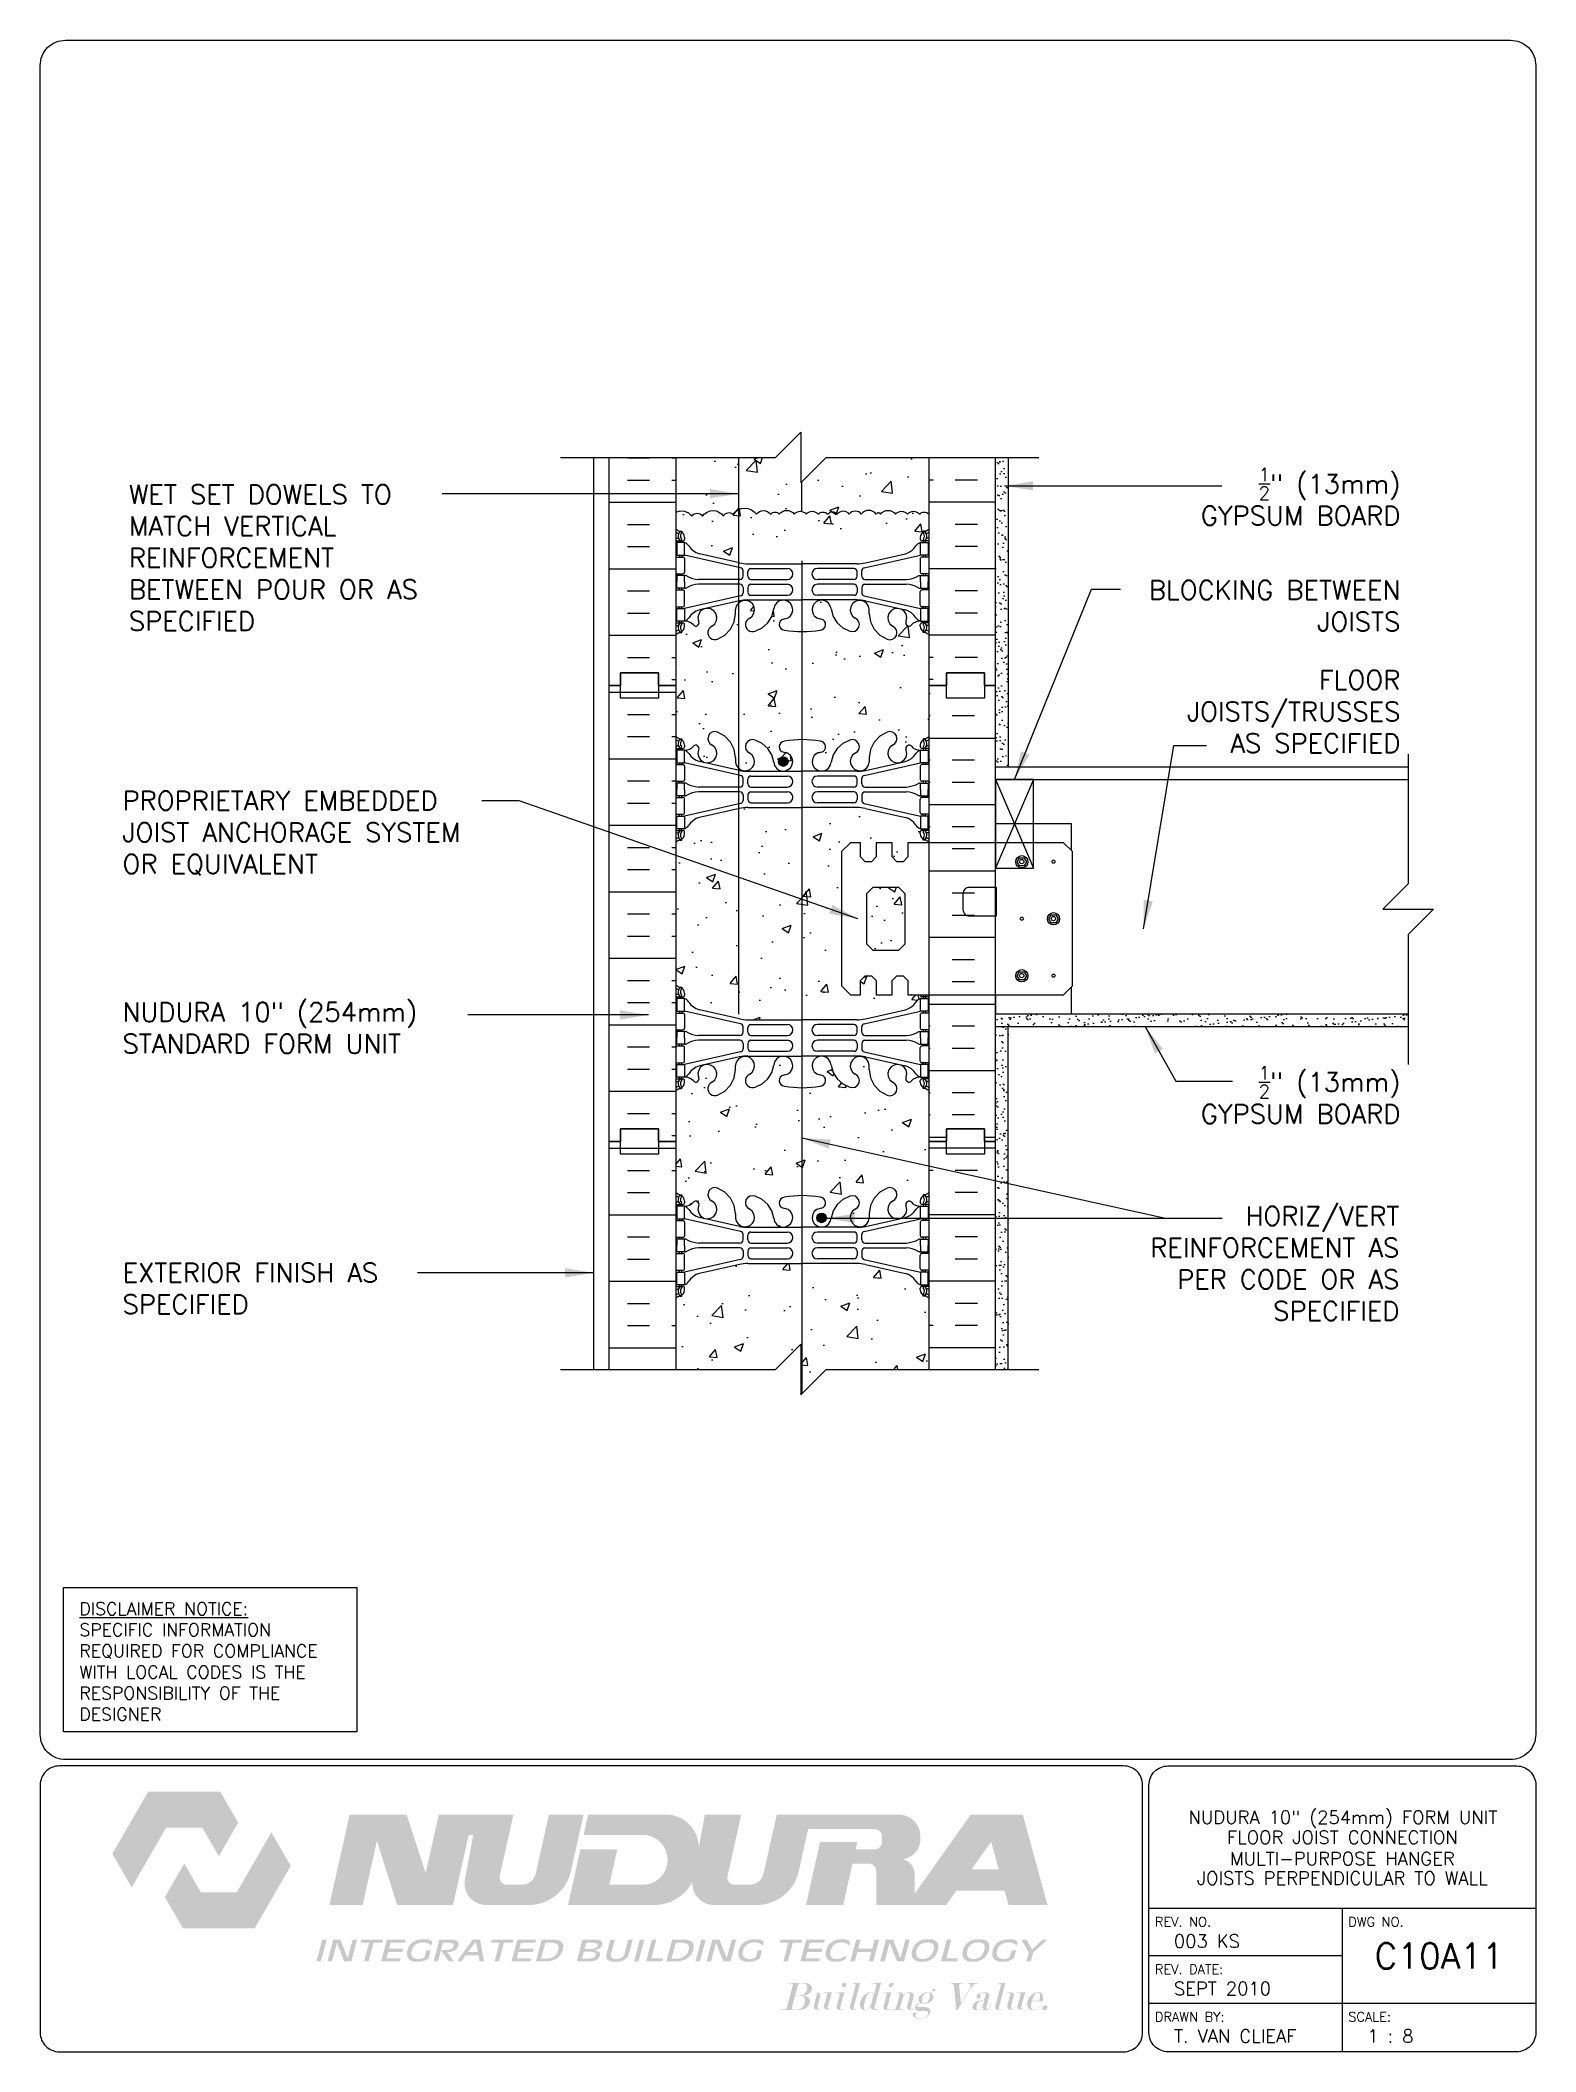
# Paper-space layout 'C10A11' of a CAD drawing. Header units: inches. Extents: x 0.42 to 7.8, y 0.49 to 10.41.
# The model-space entities are those that its viewports show. They can reach past a viewport. Long polylines and large blocks are cut down to what shows.
import ezdxf
from ezdxf.enums import TextEntityAlignment as Align

# ---------------------------------------------------------------- set-up
doc = ezdxf.new("R2010")
doc.units = ezdxf.units.IN
doc.header["$LTSCALE"] = 0.5
doc.header["$MEASUREMENT"] = 0
doc.linetypes.add('DASHED2', pattern=[0.375, 0.25, -0.125])
doc.linetypes.add('HIDDEN2', pattern=[0.1875, 0.125, -0.0625])
for name, color, linetype in [('HATCH', 12, 'Continuous'), ('line25', 2, 'Continuous'), ('LINE3', 3, 'Continuous'), ('LINE50', 5, 'Continuous'), ('LINE9', 9, 'Continuous'), ('LOGO', 7, 'Continuous'), ('TBK_LINE65', 3, 'Continuous'), ('TBK_TEXT', 4, 'Continuous'), ('TEXT', 4, 'Continuous'), ('Web_Edge', 9, 'Continuous')]:
    doc.layers.add(name, color=color, linetype=linetype)
doc.styles.add('DIM', font='romans.shx', dxfattribs={"width": 0.7})
doc.styles.add('ROMANS', font='romans.shx', dxfattribs={"height": 0.75})
doc.dimstyles.new('ext_12', dxfattribs={"dimscale": 12, "dimtxt": 0.09375, "dimasz": 0.09375, "dimexe": 0.09375, "dimexo": 0.0625, "dimgap": 0.0625, "dimtad": 1, "dimdec": 1, "dimzin": 3, "dimdsep": 46, "dimlunit": 4, "dimtxsty": 'DIM', "dimcen": 0.09, "dimdle": 0.09375, "dimclrt": 4, "dimadec": 0, "dimazin": 0, "dimtfac": 1, "dimtdec": 1, "dimtmove": 2, "dimatfit": 3, "dimfxl": 1, "dimfrac": 2, "dimtolj": 1, "dimtzin": 0, "dimarcsym": 0})
pattern_1 = [(37.5, (70.9772, 0.341), (-0.0157483, 0.48170594), [0, -0.38, 0, -0.425, 0, -0.40625]), (7.5, (70.9772, 0.341), (0.4424442, 0.7055365), [0, -0.205, 0, -0.3425, 0, -0.13125]), (327.5, (70.6697, 0.341), (0.7785355, 0.0014148), [0, -0.125, 0, -0.45, 0, -0.5875]), (317.5, (70.6697, 0.341), (0.7515317, 0.219419), [0, -0.0625, 0, -0.295, 0, -0.3375])]
pattern_2 = [(180, (70.9772, 0.341), (-3e-16, -2.625), []), (180, (70.9772, -0.534), (-3e-16, -2.625), [0.875, -0.875]), (180, (70.9772, -1.409), (-3e-16, -2.625), [0.875, -0.875])]

psp = doc.layouts.new('C10A11')

# ---------------------------------------------------------------- texts
at = {"layer": 'TBK_TEXT', "color": 7, "style": 'ROMANS'}
for s, p in [('REV. NO.', (5.9215, 1.107)), ('DWG NO.', (6.876, 1.107)), ('REV. DATE:', (5.9215, 0.8726)), ('DRAWN BY:', (5.9215, 0.6382)), ('SCALE:', (6.876, 0.6382))]:
    psp.add_text(s, height=0.04688, dxfattribs=at).set_placement(p)
at = {"layer": 'TEXT', "insert": (0.6134, 2.7065), "char_height": 0.0625, "width": 1.41371, "attachment_point": 1, "style": 'ROMANS'}
psp.add_mtext('{\\Fromans.shx|c1;\\LDISCLAIMER NOTICE:\\l\\PSPECIFIC INFORMATION REQUIRED FOR COMPLIANCE WITH LOCAL CODES IS THE RESPONSIBILITY OF THE DESIGNER}', dxfattribs=at)

msp = doc.modelspace()

# ---------------------------------------------------------------- texts
at = {"layer": 'TEXT', "char_height": 0.75, "style": 'ROMANS'}
for s, insert, width, attachment_point in [('\\A1;{\\H0.7x;\\S1/2;}" (13mm) GYPSUM BOARD', (198.046, 141.126), 9.12398, 6), ('WET SET DOWELS TO MATCH VERTICAL REINFORCEMENT BETWEEN POUR OR AS SPECIFIED', (147.843, 138.707), 13.29655, 4), ('BLOCKING BETWEEN JOISTS', (198.046, 136.811), 11.52812, 6), ('FLOOR JOISTS/TRUSSES AS SPECIFIED', (198.046, 132.638), 9.12398, 6), ('PROPRIETARY EMBEDDED JOIST ANCHORAGE SYSTEM OR EQUIVALENT', (147.593, 127.836), 14.92062, 4), ('NUDURA 10" (254mm) STANDARD FORM UNIT', (147.593, 120.151), 13.40833, 4), ('\\A1;{\\H0.7x;\\S1/2;}" (13mm) GYPSUM BOARD', (198.046, 117.51), 9.12398, 6), ('HORIZ/VERT REINFORCEMENT AS PER CODE OR AS SPECIFIED', (198.007, 110.851), 12.021, 6), ('EXTERIOR FINISH AS SPECIFIED', (147.593, 109.864), 12.63697, 4)]:
    msp.add_mtext(s, dxfattribs=dict(at, insert=insert, width=width, attachment_point=attachment_point))

# ---------------------------------------------------------------- blocks, each defined once
blk = doc.blocks.new('TITLEBLOCK-Tag')
at = {"style": 'ROMANS'}
for tag, height, p in [('TITLE_LINE_1', 0.065, (0.927, -0.1328)), ('TITLE_LINE_2', 0.065, (0.9294, -0.2258)), ('CENTRE-LINE-3', 0.065, (0.927, -0.3246)), ('TITLE_LINE_4', 0.065, (0.927, -0.4299)), ('TITLE_LINE_5', 0.065, (0.927, -0.526)), ('DWG', 0.125, (1.4043, -0.9102))]:
    blk.add_attdef(tag, text='', height=height, dxfattribs=at).set_placement(p, align=Align.MIDDLE_CENTER)
for tag, p in [('LATEST_REVISION', (0.0954, -0.8366)), ('REVISION_DATE', (0.0954, -1.071)), ('DRAWN_BY', (0.0954, -1.3053)), ('SCALE', (1.0499, -1.3053))]:
    blk.add_attdef(tag, text='', height=0.065, dxfattribs=at).set_placement(p, align=Align.MIDDLE_LEFT)

# ---------------------------------------------------------------- hatches: boundary and pattern name
at = {"layer": 'HATCH'}
h = msp.add_hatch(dxfattribs=at)
h.set_pattern_fill('AR-CONC', color=256, scale=0.5, style=0)
h.paths.add_polyline_path([(179.438, 142.661), (175.376, 142.661), (174.376, 141.661), (174.376, 143.661), (173.376, 142.661), (169.438, 142.661), (169.438, 140.511, -0.377878), (170.075, 140.357, -0.520567), (170.497, 140.357, -0.520567), (171.325, 140.357, -0.520567), (171.697, 140.425, -0.520567), (172.627, 140.425, -0.520567), (173.184, 140.425, -0.520567), (173.522, 140.425, -0.520567), (174.114, 140.425, -0.520567), (174.587, 140.425, -0.520567), (175.06, 140.425, -0.469897), (175.438, 140.425, -0.469897), (175.816, 140.425, -0.520567), (176.289, 140.425, -0.520567), (176.763, 140.425, -0.520567), (177.354, 140.425, -0.134867), (177.438, 140.494, -0.134867), (177.522, 140.425, -0.520567), (178.114, 140.425, -0.520567), (178.587, 140.425, -0.520567), (179.06, 140.425, -0.469897), (179.438, 140.425)])
h = msp.add_hatch(dxfattribs=at)
h.set_pattern_fill('AR-SAND', color=256, scale=0.25, style=0)
h.set_pattern_definition(pattern_1)
h.paths.add_polyline_path([(182.563, 142.661), (182.063, 142.661), (182.063, 133.661), (182.063, 130.461), (182.563, 130.461)])
h = msp.add_hatch(dxfattribs=at)
h.set_pattern_fill('AR-CONC', color=256, scale=0.5)
h.paths.add_polyline_path([(179.438, 140.425, 0.469897), (179.06, 140.425, 0.520567), (178.587, 140.425, 0.520567), (178.114, 140.425, 0.520567), (177.522, 140.425, 0.134867), (177.438, 140.494, 0.134867), (177.354, 140.425, 0.520567), (176.763, 140.425, 0.520567), (176.289, 140.425, 0.520567), (175.816, 140.425, 0.469897), (175.438, 140.425, 0.469897), (175.06, 140.425, 0.520567), (174.587, 140.425, 0.520567), (174.114, 140.425, 0.520567), (173.522, 140.425, 0.520567), (173.184, 140.425, 0.520567), (172.627, 140.425, 0.520567), (171.697, 140.425, 0.520567), (171.325, 140.357, 0.520567), (170.497, 140.357, 0.520567), (170.075, 140.357, 0.377878), (169.438, 140.511), (169.438, 139.854, 0.088416), (169.584, 139.756), (169.674, 139.756), (169.674, 139.715, -0.249069), (169.784, 139.507), (169.784, 139.44, -0.414214), (169.722, 139.377), (169.674, 139.377), (169.674, 139.307), (169.779, 139.307, -0.168672), (169.965, 139.158, 0.17445), (170.373, 138.862), (171.953, 138.509, 0.054974), (172.28, 138.473), (174.438, 138.473), (176.596, 138.473, 0.054974), (176.923, 138.509), (178.504, 138.862, 0.17445), (178.911, 139.158, -0.168672), (179.097, 139.307), (179.202, 139.307), (179.202, 139.377), (179.155, 139.377, -0.414214), (179.092, 139.44), (179.092, 139.507, -0.249069), (179.202, 139.715), (179.202, 139.756), (179.292, 139.756, 0.08841), (179.438, 139.854)])
h.paths.add_polyline_path([(179.438, 135.661, 0.08841), (179.292, 135.759), (179.202, 135.759), (179.202, 135.8, -0.249069), (179.092, 136.007), (179.092, 136.075, -0.414214), (179.155, 136.137), (179.202, 136.137), (179.202, 136.207), (179.097, 136.207, 0.231736), (178.74, 136.056, -0.8344), (178.528, 136.182), (178.54, 136.203, 2.155404), (178.001, 136.009, -1), (177.788, 135.498, -0.311223), (177.079, 136.514), (177.079, 136.679, 1.661382), (176.518, 136.326, -1), (176.304, 135.815, -0.30095), (175.568, 136.687, 1.661382), (175.007, 136.334, 0.055617), (175.186, 136.289, -0.843243), (175.152, 135.857, -0.047544), (174.438, 135.792, -0.047544), (173.724, 135.857, -0.843243), (173.69, 136.289, 0.055617), (173.869, 136.334, 1.661382), (173.308, 136.687, -0.30095), (172.572, 135.815, -1), (172.359, 136.326, 1.661382), (171.797, 136.679), (171.798, 136.533, -0.316114), (171.089, 135.498, -1), (170.875, 136.009, 2.155404), (170.337, 136.203), (170.348, 136.182, -0.834375), (170.137, 136.056, 0.23174), (169.779, 136.207), (169.674, 136.207), (169.674, 136.137), (169.722, 136.137, -0.414214), (169.784, 136.075), (169.784, 136.007, -0.249069), (169.674, 135.8), (169.674, 135.759), (169.584, 135.759, 0.088416), (169.438, 135.661), (169.438, 133.661), (169.438, 131.661, 0.088416), (169.584, 131.564), (169.674, 131.564), (169.674, 131.522, -0.249069), (169.784, 131.315), (169.784, 131.248, -0.414214), (169.722, 131.185), (169.674, 131.185), (169.674, 131.115), (169.779, 131.115, 0.231736), (170.137, 131.266, -0.8344), (170.348, 131.141), (170.337, 131.119, 2.155404), (170.875, 131.314, -1), (171.089, 131.825, -0.311223), (171.798, 130.809), (171.797, 130.644, 1.661382), (172.359, 130.997, -1), (172.572, 131.508, -0.30095), (173.308, 130.635, 1.661382), (173.869, 130.988, 0.055617), (173.69, 131.034, -0.843243), (173.724, 131.466, -0.047544), (174.438, 131.531, -0.047544), (175.152, 131.466, -0.843243), (175.186, 131.034, 0.055617), (175.007, 130.988, 1.661382), (175.568, 130.635, -0.30095), (176.304, 131.508, -1), (176.518, 130.997, 1.661382), (177.079, 130.644), (177.079, 130.789, -0.316114), (177.788, 131.825, -1), (178.001, 131.314, 2.155404), (178.54, 131.119), (178.528, 131.141, -0.834375), (178.74, 131.266, 0.23174), (179.097, 131.115), (179.202, 131.115), (179.202, 131.185), (179.155, 131.185, -0.414214), (179.092, 131.248), (179.092, 131.315, -0.249069), (179.202, 131.522), (179.202, 131.564), (179.292, 131.564, 0.08841), (179.438, 131.661), (179.438, 133.661)])
h.paths.add_polyline_path([(175.978, 127.108), (176.332, 127.461), (176.728, 127.461), (176.728, 126.899), (176.916, 126.711), (177.166, 126.711), (177.353, 126.899), (177.353, 127.461), (177.978, 127.461), (177.978, 126.899), (178.166, 126.711), (178.416, 126.711), (178.603, 126.899), (178.603, 127.461), (179.438, 127.461), (179.438, 127.469, 0.08841), (179.292, 127.566), (179.202, 127.566), (179.202, 127.608, -0.249069), (179.092, 127.815), (179.092, 127.883, -0.414214), (179.155, 127.945), (179.202, 127.945), (179.202, 128.015), (179.097, 128.015, -0.168672), (178.911, 128.165, 0.17445), (178.504, 128.461), (176.923, 128.813, 0.054974), (176.596, 128.85), (174.438, 128.85), (172.28, 128.85, 0.054974), (171.953, 128.813), (170.373, 128.461, 0.17445), (169.965, 128.165, -0.168672), (169.779, 128.015), (169.674, 128.015), (169.674, 127.945), (169.722, 127.945, -0.414214), (169.784, 127.883), (169.784, 127.815, -0.249069), (169.674, 127.608), (169.674, 127.566), (169.584, 127.566, 0.088416), (169.438, 127.469), (169.438, 121.854, 0.088416), (169.584, 121.756), (169.674, 121.756), (169.674, 121.715, -0.249069), (169.784, 121.507), (169.784, 121.44, -0.414214), (169.722, 121.377), (169.674, 121.377), (169.674, 121.307), (169.779, 121.307, -0.168672), (169.965, 121.158, 0.17445), (170.373, 120.862), (171.953, 120.509, 0.054974), (172.28, 120.473), (174.438, 120.473), (176.596, 120.473, 0.054974), (176.923, 120.509), (178.504, 120.862, 0.17445), (178.911, 121.158, -0.168672), (179.097, 121.307), (179.202, 121.307), (179.202, 121.377), (179.155, 121.377, -0.414214), (179.092, 121.44), (179.092, 121.461), (178.603, 121.461), (178.603, 122.024), (178.416, 122.211), (178.166, 122.211), (177.978, 122.024), (177.978, 121.461), (177.353, 121.461), (177.353, 122.024), (177.166, 122.211), (176.916, 122.211), (176.728, 122.024), (176.728, 121.461), (176.332, 121.461), (175.978, 121.815)])
h.paths.add_polyline_path([(179.438, 117.661, 0.08841), (179.292, 117.759), (179.202, 117.759), (179.202, 117.8, -0.249069), (179.092, 118.007), (179.092, 118.075, -0.414214), (179.155, 118.137), (179.202, 118.137), (179.202, 118.207), (179.097, 118.207, 0.231736), (178.74, 118.056, -0.8344), (178.528, 118.182), (178.54, 118.203, 2.155404), (178.001, 118.009, -1), (177.788, 117.498, -0.311223), (177.079, 118.514), (177.079, 118.679, 1.661382), (176.518, 118.326, -1), (176.304, 117.815, -0.30095), (175.568, 118.687, 1.661382), (175.007, 118.334, 0.055617), (175.186, 118.289, -0.843243), (175.152, 117.857, -0.047544), (174.438, 117.792, -0.047544), (173.724, 117.857, -0.843243), (173.69, 118.289, 0.055617), (173.869, 118.334, 1.661382), (173.308, 118.687, -0.30095), (172.572, 117.815, -1), (172.359, 118.326, 1.661382), (171.797, 118.679), (171.798, 118.533, -0.316114), (171.089, 117.498, -1), (170.875, 118.009, 2.155404), (170.337, 118.203), (170.348, 118.182, -0.834375), (170.137, 118.056, 0.23174), (169.779, 118.207), (169.674, 118.207), (169.674, 118.137), (169.722, 118.137, -0.414214), (169.784, 118.075), (169.784, 118.007, -0.249069), (169.674, 117.8), (169.674, 117.759), (169.584, 117.759, 0.088416), (169.438, 117.661), (169.438, 115.661), (169.438, 113.661, 0.088416), (169.584, 113.564), (169.674, 113.564), (169.674, 113.522, -0.249069), (169.784, 113.315), (169.784, 113.248, -0.414214), (169.722, 113.185), (169.674, 113.185), (169.674, 113.115), (169.779, 113.115, 0.231736), (170.137, 113.266, -0.8344), (170.348, 113.141), (170.337, 113.119, 2.155404), (170.875, 113.314, -1), (171.089, 113.825, -0.311223), (171.798, 112.809), (171.797, 112.644, 1.661382), (172.359, 112.997, -1), (172.572, 113.508, -0.30095), (173.308, 112.635, 1.661382), (173.869, 112.988, 0.055617), (173.69, 113.034, -0.843243), (173.724, 113.466, -0.047544), (174.438, 113.531, -0.047544), (175.152, 113.466, -0.843243), (175.186, 113.034, 0.055617), (175.007, 112.988, 1.661382), (175.568, 112.635, -0.30095), (176.304, 113.508, -1), (176.518, 112.997, 1.661382), (177.079, 112.644), (177.079, 112.789, -0.316114), (177.788, 113.825, -1), (178.001, 113.314, 2.155404), (178.54, 113.119), (178.528, 113.141, -0.834375), (178.74, 113.266, 0.23174), (179.097, 113.115), (179.202, 113.115), (179.202, 113.185), (179.155, 113.185, -0.414214), (179.092, 113.248), (179.092, 113.315, -0.249069), (179.202, 113.522), (179.202, 113.564), (179.292, 113.564, 0.08841), (179.438, 113.661), (179.438, 115.661)])
h.paths.add_polyline_path([(179.092, 109.815), (179.092, 109.883, -0.414214), (179.155, 109.945), (179.202, 109.945), (179.202, 110.015), (179.097, 110.015, -0.168672), (178.911, 110.165, 0.17445), (178.504, 110.461), (176.923, 110.813, 0.054974), (176.596, 110.85), (174.438, 110.85), (172.28, 110.85, 0.054974), (171.953, 110.813), (170.373, 110.461, 0.17445), (169.965, 110.165, -0.168672), (169.779, 110.015), (169.674, 110.015), (169.674, 109.945), (169.722, 109.945, -0.414214), (169.784, 109.883), (169.784, 109.815, -0.249069), (169.674, 109.608), (169.674, 109.566), (169.584, 109.566, 0.088416), (169.438, 109.469), (169.438, 106.671), (173.376, 106.671), (174.376, 107.671), (174.376, 105.671), (175.376, 106.671), (179.438, 106.671), (179.438, 109.469, 0.08841), (179.292, 109.566), (179.202, 109.566), (179.202, 109.608, -0.249069)])
h = msp.add_hatch(dxfattribs=at)
h.set_pattern_fill('INSUL', color=256, scale=7, style=0)
h.set_pattern_definition([(0, (-2756.7233, -281.3482), (0, 2.625), []), (0, (-2756.7233, -280.4732), (0, 2.625), [0.875, -0.875]), (0, (-2756.7233, -279.5982), (0, 2.625), [0.875, -0.875])])
h.paths.add_polyline_path([(166.813, 115.661), (167.251, 115.661), (167.251, 116.161), (168.751, 116.161), (168.751, 115.661), (169.438, 115.661), (169.438, 133.661), (168.751, 133.661), (168.751, 134.161), (167.251, 134.161), (167.251, 133.661), (166.813, 133.661)])
h = msp.add_hatch(dxfattribs=at)
h.set_pattern_fill('INSUL', color=256, scale=7, angle=180, style=0)
h.set_pattern_definition(pattern_2)
h.paths.add_polyline_path([(179.433, 129.757), (179.133, 129.757), (179.133, 129.257), (179.433, 129.257)])
h.paths.add_polyline_path([(182.063, 133.661), (181.626, 133.661), (181.626, 133.161), (180.126, 133.161), (180.126, 133.661), (179.438, 133.661), (179.438, 127.461), (182.063, 127.461)])
h = msp.add_hatch(dxfattribs=at)
h.set_pattern_fill('AR-CONC', color=256, scale=0.5, style=0)
h.set_pattern_definition([(50, (-1.2393, -16.9548), (3.5863, -0.31376), [0.375, -4.125]), (355, (-1.2393, -16.9548), (-0.693757, 3.76096), [0.3, -3.3]), (100.4514, (-0.9405, -16.981), (2.892547, 3.4472), [0.3187, -3.50571]), (46.1842, (-1.2393, -15.9548), (5.336205, -0.827595), [0.5625, -6.1875]), (96.6356, (-0.7947, -16.024), (4.67331, 4.87059), [0.47805, -5.25856]), (351.1842, (-1.2393, -15.955), (4.67331, 4.87059), [0.45, -4.95]), (21, (-0.7393, -16.2048), (2.984535, -2.013094), [0.375, -4.125]), (326, (-0.7393, -16.2048), (1.216577, 3.62575), [0.3, -3.3]), (71.4514, (-0.4906, -16.3725), (4.201113, 1.61265), [0.3187, -3.50571]), (37.5, (-1.2393, -16.9548), (0.060799, 1.664469), [0, -3.26, 0, -3.35, 0, -3.3125]), (7.5, (-1.2393, -16.9548), (1.315348, 1.972059), [0, -1.91, 0, -3.185, 0, -1.2625]), (327.5, (-2.3543, -16.9548), (2.669112, -0.112774), [0, -1.25, 0, -3.9, 0, -5.175]), (317.5, (-2.8543, -16.9548), (2.91593, 0.500525), [0, -1.625, 0, -2.59, 0, -3.675])])
h.paths.add_polyline_path([(178.478, 125.461), (178.228, 125.711), (177.228, 125.711), (176.978, 125.461), (176.978, 123.461), (177.228, 123.211), (178.228, 123.211), (178.478, 123.461)], flags=17)
h = msp.add_hatch(dxfattribs=at)
h.set_pattern_fill('AR-CONC', color=256, scale=0.5, style=0)
h.paths.add_polyline_path([(178.478, 125.461), (178.228, 125.711), (177.228, 125.711), (176.978, 125.461), (176.978, 123.461), (177.228, 123.211), (178.228, 123.211), (178.478, 123.461)], flags=17)
h = msp.add_hatch(dxfattribs=at)
h.set_pattern_fill('INSUL', color=256, scale=7, angle=180, style=0)
h.set_pattern_definition(pattern_2)
h.paths.add_polyline_path([(182.063, 121.461), (179.438, 121.461), (179.438, 115.661), (180.126, 115.661), (180.126, 116.161), (181.626, 116.161), (181.626, 115.661), (182.063, 115.661)])
h = msp.add_hatch(dxfattribs=at)
h.set_pattern_fill('AR-SAND', color=256, scale=0.25, style=0)
h.set_pattern_definition(pattern_1)
h.paths.add_polyline_path([(182.063, 120.711), (182.063, 120.211), (198.359, 120.211), (198.359, 120.711)])
h = msp.add_hatch(dxfattribs=at)
h.set_pattern_fill('AR-SAND', color=256, scale=0.25, style=0)
h.set_pattern_definition(pattern_1)
h.paths.add_polyline_path([(182.063, 115.661), (182.063, 106.661), (182.563, 106.661), (182.563, 120.211), (182.063, 120.211)])
at = {"layer": 'LINE3'}
for points in [[(173.495, 130.663, 1), (173.87, 130.663, 1)], [(175.007, 112.651, 1), (175.382, 112.651, 1)]]:
    msp.add_hatch(color=256, dxfattribs=at).paths.add_polyline_path(points)

# ---------------------------------------------------------------- linework, layer by layer
at = {"layer": 'HATCH'}
for p, q in [((167.527, 142.652), (168.402, 142.652)), ((169.277, 142.652), (169.438, 142.652)), ((179.6, 142.652), (179.438, 142.652)), ((181.35, 142.652), (180.475, 142.652)), ((167.527, 141.777), (168.402, 141.777)), ((169.277, 141.777), (169.438, 141.777)), ((179.6, 141.777), (179.438, 141.777)), ((181.35, 141.777), (180.475, 141.777)), ((166.813, 140.902), (169.438, 140.902)), ((171.829, 140.57), (171.829, 140.57)), ((173.216, 140.563), (173.216, 140.563)), ((178.77, 140.579), (178.77, 140.579)), ((182.063, 140.902), (179.438, 140.902)), ((167.527, 140.027), (168.402, 140.027)), ((170.649, 140.211), (170.649, 140.211)), ((173.519, 140.414), (173.519, 140.414)), ((174.498, 140.457), (174.498, 140.457)), ((181.35, 140.027), (180.475, 140.027)), ((167.527, 139.152), (168.402, 139.152)), ((181.35, 139.152), (180.475, 139.152)), ((166.813, 138.277), (169.438, 138.277)), ((182.063, 138.277), (179.438, 138.277)), ((167.527, 137.402), (168.402, 137.402)), ((181.35, 137.402), (180.475, 137.402)), ((167.527, 136.527), (168.402, 136.527)), ((181.35, 136.527), (180.475, 136.527)), ((166.813, 135.652), (169.438, 135.652)), ((182.063, 135.652), (179.438, 135.652)), ((167.527, 134.777), (168.402, 134.777)), ((169.277, 134.777), (169.438, 134.777)), ((169.573, 134.498), (169.573, 134.498)), ((179.6, 134.777), (179.438, 134.777)), ((181.35, 134.777), (180.475, 134.777)), ((169.277, 133.902), (169.438, 133.902)), ((179.6, 133.902), (179.438, 133.902)), ((166.813, 115.402), (169.438, 115.402)), ((182.063, 115.402), (179.438, 115.402)), ((167.527, 114.527), (168.402, 114.527)), ((169.277, 114.527), (169.438, 114.527)), ((179.6, 114.527), (179.438, 114.527)), ((181.35, 114.527), (180.475, 114.527)), ((167.527, 113.652), (168.402, 113.652)), ((181.35, 113.652), (180.475, 113.652)), ((166.813, 112.777), (169.438, 112.777)), ((182.063, 112.777), (179.438, 112.777)), ((167.527, 111.902), (168.402, 111.902)), ((181.35, 111.902), (180.475, 111.902)), ((167.527, 111.027), (168.402, 111.027)), ((181.35, 111.027), (180.475, 111.027)), ((166.813, 110.152), (169.438, 110.152)), ((182.063, 110.152), (179.438, 110.152)), ((167.527, 109.277), (168.402, 109.277)), ((181.35, 109.277), (180.475, 109.277)), ((167.527, 108.402), (168.402, 108.402)), ((169.277, 108.402), (169.438, 108.402)), ((179.6, 108.402), (179.438, 108.402)), ((181.35, 108.402), (180.475, 108.402)), ((166.813, 107.527), (169.438, 107.527)), ((182.063, 107.527), (179.438, 107.527))]:
    msp.add_line(p, q, dxfattribs=at)
at = {"layer": 'HATCH', "linetype": 'HIDDEN2'}
for p, q in [((181.227, 127.216), (180.352, 127.216)), ((182.063, 126.341), (179.438, 126.341)), ((181.227, 125.466), (180.352, 125.466)), ((181.227, 124.591), (180.352, 124.591)), ((182.063, 123.716), (179.438, 123.716)), ((181.227, 122.841), (180.352, 122.841)), ((181.227, 121.966), (180.352, 121.966))]:
    msp.add_line(p, q, dxfattribs=at)
at = {"layer": 'HATCH'}
for points in [[(169.438, 140.511, -0.377878), (170.075, 140.357, -0.520567), (170.497, 140.357, -0.520567), (171.325, 140.357, -0.520567), (171.697, 140.425, -0.520567), (172.627, 140.425, -0.520567), (173.184, 140.425, -0.520567), (173.522, 140.425, -0.520567), (174.114, 140.425, -0.520567), (174.587, 140.425, -0.520567), (175.06, 140.425, -0.469897), (175.438, 140.425)], [(177.438, 140.494, 0.134867), (177.354, 140.425, 0.520567), (176.763, 140.425, 0.520567), (176.289, 140.425, 0.520567), (175.816, 140.425, 0.469897), (175.438, 140.425)], [(177.438, 140.494, -0.134867), (177.522, 140.425, -0.520567), (178.114, 140.425, -0.520567), (178.587, 140.425, -0.520567), (179.06, 140.425, -0.469897), (179.438, 140.425)]]:
    msp.add_lwpolyline(points, format="xyb", dxfattribs=at)
at = {"layer": 'line25'}
for p, q in [((169.438, 142.661), (169.438, 133.661)), ((179.438, 133.661), (179.438, 142.661)), ((169.438, 133.661), (169.438, 115.661)), ((179.438, 127.461), (179.438, 133.661)), ((182.063, 129.961), (198.359, 129.961)), ((185.063, 128.211), (182.063, 128.211)), ((182.063, 128.211), (182.063, 127.461)), ((185.063, 127.148), (185.063, 128.211)), ((185.063, 120.711), (185.063, 121.775)), ((179.438, 115.661), (179.438, 121.461)), ((182.063, 121.461), (182.063, 120.711)), ((182.063, 120.711), (198.359, 120.711)), ((182.063, 120.711), (185.063, 120.711)), ((169.438, 115.661), (169.438, 106.661)), ((179.438, 106.661), (179.438, 115.661))]:
    msp.add_line(p, q, dxfattribs=at)
for points in [[(175.978, 127.108), (175.978, 121.815), (176.332, 121.461), (176.728, 121.461), (176.728, 122.024), (176.916, 122.211), (177.166, 122.211), (177.353, 122.024), (177.353, 121.461), (177.978, 121.461), (177.978, 122.024), (178.166, 122.211), (178.416, 122.211), (178.603, 122.024), (178.603, 121.461), (184.75, 121.461), (185.103, 121.815), (185.103, 127.108), (184.75, 127.461), (178.603, 127.461), (178.603, 126.899), (178.416, 126.711), (178.166, 126.711), (177.978, 126.899), (177.978, 127.461), (177.353, 127.461), (177.353, 126.899), (177.166, 126.711), (176.916, 126.711), (176.728, 126.899), (176.728, 127.461), (176.332, 127.461)], [(177.228, 123.211), (176.978, 123.461), (176.978, 125.461), (177.228, 125.711), (178.228, 125.711), (178.478, 125.461), (178.478, 123.461), (178.228, 123.211)]]:
    msp.add_lwpolyline(points, close=True, dxfattribs=at)
msp.add_lwpolyline([(180.778, 124.824, 0.414214), (181.028, 124.574), (182.103, 124.574), (182.103, 125.699), (181.028, 125.699, 0.414214), (180.778, 125.449)], format="xyb", close=True, dxfattribs=at)
at = {"layer": 'LINE3'}
for p, q in [((171.916, 142.661), (171.916, 120.695)), ((174.421, 140.539), (174.421, 141.707)), ((174.421, 138.592), (174.421, 127.455)), ((174.421, 127.455), (174.421, 121.455)), ((174.421, 121.455), (174.421, 105.716))]:
    msp.add_line(p, q, dxfattribs=at)
for centre in [(173.682, 130.663), (175.194, 112.651)]:
    msp.add_circle(centre, 0.188, dxfattribs=at)
at = {"layer": 'LINE50'}
for p, q in [((166.813, 133.661), (166.813, 142.661)), ((182.063, 133.661), (182.063, 142.661)), ((166.813, 115.661), (166.813, 133.661)), ((182.063, 127.461), (182.063, 133.661)), ((182.063, 115.661), (182.063, 121.461)), ((166.813, 106.661), (166.813, 115.661)), ((182.063, 106.661), (182.063, 115.661))]:
    msp.add_line(p, q, dxfattribs=at)
for points in [[(169.438, 133.661), (168.751, 133.661), (168.751, 134.161), (167.251, 134.161), (167.251, 133.661), (166.813, 133.661)], [(166.813, 133.661), (167.251, 133.661), (167.251, 134.161), (168.751, 134.161), (168.751, 133.661), (169.438, 133.661)], [(179.438, 133.661), (180.126, 133.661), (180.126, 134.161), (181.626, 134.161), (181.626, 133.661), (182.063, 133.661)], [(182.063, 133.661), (181.626, 133.661), (181.626, 134.161), (180.126, 134.161), (180.126, 133.661), (179.438, 133.661)], [(166.813, 115.661), (167.251, 115.661), (167.251, 116.161), (168.751, 116.161), (168.751, 115.661), (169.438, 115.661)], [(169.438, 115.661), (168.751, 115.661), (168.751, 116.161), (167.251, 116.161), (167.251, 115.661), (166.813, 115.661)], [(182.063, 115.661), (181.626, 115.661), (181.626, 116.161), (180.126, 116.161), (180.126, 115.661), (179.438, 115.661)], [(179.438, 115.661), (180.126, 115.661), (180.126, 116.161), (181.626, 116.161), (181.626, 115.661), (182.063, 115.661)]]:
    msp.add_lwpolyline(points, dxfattribs=at)
at = {"layer": 'LINE9'}
for p, q in [((166.188, 142.661), (166.188, 106.661)), ((182.563, 142.661), (182.563, 130.461)), ((182.063, 130.461), (198.359, 130.461)), ((182.063, 125.574), (182.063, 124.699)), ((182.063, 125.574), (182.103, 125.574)), ((182.063, 124.699), (182.103, 124.699)), ((182.063, 120.211), (198.359, 120.211)), ((182.563, 106.661), (182.563, 120.211))]:
    msp.add_line(p, q, dxfattribs=at)
at = {"layer": 'LINE9', "linetype": 'HIDDEN2'}
for p, q in [((182.063, 129.961), (183.563, 126.461)), ((183.563, 129.961), (182.063, 126.461)), ((179.438, 121.461), (179.438, 127.443)), ((182.063, 121.461), (182.063, 127.461))]:
    msp.add_line(p, q, dxfattribs=at)
at = {"layer": 'LINE9'}
for points in [[(164.885, 142.661), (173.376, 142.661), (174.376, 143.661), (174.376, 141.661), (175.376, 142.661), (183.769, 142.661)], [(198.359, 130.961), (198.359, 125.836), (197.359, 124.836), (199.359, 124.836), (198.359, 123.836), (198.359, 118.711)], [(164.885, 106.671), (173.376, 106.671), (174.376, 107.671), (174.376, 105.671), (175.376, 106.671), (183.769, 106.671)]]:
    msp.add_lwpolyline(points, dxfattribs=at)
at = {"layer": 'LINE9', "linetype": 'DASHED2', "ltscale": 0.15}
for points in [[(168.751, 133.661), (168.751, 133.661), (168.751, 133.161), (167.251, 133.161), (167.251, 133.661), (167.251, 133.661)], [(168.751, 133.661), (168.751, 133.661), (168.751, 133.161), (167.251, 133.161), (167.251, 133.661), (167.251, 133.661)], [(181.626, 133.661), (181.626, 133.661), (181.626, 133.161), (180.126, 133.161), (180.126, 133.661), (180.126, 133.661)], [(181.626, 133.661), (181.626, 133.661), (181.626, 133.161), (180.126, 133.161), (180.126, 133.661), (180.126, 133.661)], [(168.751, 115.661), (168.751, 115.661), (168.751, 115.161), (167.251, 115.161), (167.251, 115.661), (167.251, 115.661)], [(168.751, 115.661), (168.751, 115.661), (168.751, 115.161), (167.251, 115.161), (167.251, 115.661), (167.251, 115.661)], [(181.626, 115.661), (181.626, 115.661), (181.626, 115.161), (180.126, 115.161), (180.126, 115.661), (180.126, 115.661)], [(181.626, 115.661), (181.626, 115.661), (181.626, 115.161), (180.126, 115.161), (180.126, 115.661), (180.126, 115.661)]]:
    msp.add_lwpolyline(points, dxfattribs=at)
at = {"layer": 'LINE9', "linetype": 'HIDDEN2'}
msp.add_lwpolyline([(182.063, 126.461), (183.563, 126.461), (183.563, 129.961), (182.063, 129.961)], close=True, dxfattribs=at)
at = {"layer": 'LINE9'}
for points in [[(183.196, 126.871), (183.288, 126.711), (183.196, 126.551), (183.011, 126.551), (182.919, 126.711), (183.011, 126.871)], [(184.446, 124.621), (184.538, 124.461), (184.446, 124.301), (184.261, 124.301), (184.169, 124.461), (184.261, 124.621)], [(183.196, 122.371), (183.288, 122.211), (183.196, 122.051), (183.011, 122.051), (182.919, 122.211), (183.011, 122.371)]]:
    msp.add_lwpolyline(points, close=True, dxfattribs=at)
for centre, radius in [((183.104, 126.711), 0.241), ((184.353, 126.711), 0.0625), ((184.354, 124.461), 0.241), ((183.103, 124.461), 0.0625), ((183.104, 122.211), 0.241), ((184.353, 122.211), 0.0625)]:
    msp.add_circle(centre, radius, dxfattribs=at)
at = {"layer": 'LINE9', "linetype": 'DASHED2'}
for centre in [(183.099, 126.715), (184.349, 124.465), (183.099, 122.215)]:
    msp.add_circle(centre, 0.0843, dxfattribs=at)
at = {"layer": 'Web_Edge'}
for p, q in [((169.584, 139.756), (169.674, 139.756)), ((169.674, 139.756), (169.674, 139.715)), ((179.292, 139.756), (179.202, 139.756)), ((179.202, 139.756), (179.202, 139.715)), ((169.438, 139.477), (169.516, 139.477)), ((169.438, 139.377), (169.722, 139.377)), ((169.584, 139.377), (169.584, 139.307)), ((169.674, 139.377), (169.674, 139.307)), ((169.784, 139.507), (169.784, 139.44)), ((179.092, 139.507), (179.092, 139.44)), ((179.438, 139.377), (179.155, 139.377)), ((179.202, 139.377), (179.202, 139.307)), ((179.292, 139.377), (179.292, 139.307)), ((179.438, 139.477), (179.36, 139.477)), ((169.438, 138.737), (169.722, 138.737)), ((169.584, 138.807), (169.584, 138.737)), ((169.674, 138.807), (169.674, 138.737)), ((171.997, 138.311), (169.779, 138.807)), ((169.784, 138.675), (169.784, 138.14)), ((171.953, 138.509), (170.373, 138.862)), ((172.095, 137.977), (172.095, 138.189)), ((172.28, 138.473), (174.438, 138.473)), ((172.282, 137.977), (172.282, 138.161)), ((172.407, 138.286), (173.847, 138.286)), ((176.596, 138.473), (174.438, 138.473)), ((176.47, 138.286), (175.03, 138.286)), ((176.595, 137.977), (176.595, 138.161)), ((176.782, 137.977), (176.782, 138.189)), ((176.88, 138.311), (179.097, 138.807)), ((176.923, 138.509), (178.504, 138.862)), ((179.092, 138.675), (179.092, 138.14)), ((179.438, 138.737), (179.155, 138.737)), ((179.202, 138.807), (179.202, 138.737)), ((179.292, 138.807), (179.292, 138.737)), ((169.438, 138.077), (169.722, 138.077)), ((169.438, 137.437), (169.722, 137.437)), ((169.584, 138.077), (169.584, 138.007)), ((169.584, 137.437), (169.584, 137.507)), ((169.674, 138.077), (169.674, 138.007)), ((169.674, 137.437), (169.674, 137.507)), ((169.784, 136.84), (169.784, 137.375)), ((171.97, 137.852), (170.332, 137.852)), ((171.97, 137.663), (170.332, 137.663)), ((172.095, 137.538), (172.095, 137.326)), ((172.282, 137.537), (172.282, 137.353)), ((172.407, 137.852), (173.847, 137.852)), ((172.407, 137.662), (173.847, 137.662)), ((176.47, 137.852), (175.03, 137.852)), ((176.47, 137.662), (175.03, 137.662)), ((176.595, 137.537), (176.595, 137.353)), ((176.782, 137.538), (176.782, 137.326)), ((176.907, 137.852), (178.545, 137.852)), ((176.907, 137.663), (178.545, 137.663)), ((179.092, 136.84), (179.092, 137.375)), ((179.438, 138.077), (179.155, 138.077)), ((179.438, 137.437), (179.155, 137.437)), ((179.202, 138.077), (179.202, 138.007)), ((179.202, 137.437), (179.202, 137.507)), ((179.292, 138.077), (179.292, 138.007)), ((179.292, 137.437), (179.292, 137.507)), ((169.438, 136.777), (169.722, 136.777)), ((169.584, 136.707), (169.584, 136.777)), ((169.674, 136.707), (169.674, 136.777)), ((171.997, 137.204), (169.779, 136.707)), ((171.953, 137.006), (170.373, 136.653)), ((171.798, 136.514), (171.797, 136.679)), ((172.28, 137.042), (174.438, 137.042)), ((172.407, 137.228), (173.847, 137.228)), ((176.596, 137.042), (174.438, 137.042)), ((176.47, 137.228), (175.03, 137.228)), ((176.88, 137.204), (179.097, 136.707)), ((176.923, 137.006), (178.504, 136.653)), ((177.079, 136.514), (177.079, 136.679)), ((179.438, 136.777), (179.155, 136.777)), ((179.202, 136.707), (179.202, 136.777)), ((179.292, 136.707), (179.292, 136.777)), ((169.438, 136.137), (169.722, 136.137)), ((169.438, 136.037), (169.516, 136.037)), ((169.584, 136.137), (169.584, 136.207)), ((169.674, 136.137), (169.674, 136.207)), ((169.674, 135.759), (169.674, 135.8)), ((169.784, 136.007), (169.784, 136.075)), ((170.337, 136.203), (170.348, 136.182)), ((178.54, 136.203), (178.528, 136.182)), ((179.092, 136.007), (179.092, 136.075)), ((179.438, 136.137), (179.155, 136.137)), ((179.202, 136.137), (179.202, 136.207)), ((179.202, 135.759), (179.202, 135.8)), ((179.292, 136.137), (179.292, 136.207)), ((179.438, 136.037), (179.36, 136.037)), ((169.584, 135.759), (169.674, 135.759)), ((179.292, 135.759), (179.202, 135.759)), ((169.438, 131.285), (169.516, 131.285)), ((169.438, 131.185), (169.722, 131.185)), ((169.584, 131.564), (169.674, 131.564)), ((169.584, 131.185), (169.584, 131.115)), ((169.674, 131.564), (169.674, 131.522)), ((169.674, 131.185), (169.674, 131.115)), ((169.784, 131.315), (169.784, 131.248)), ((170.337, 131.119), (170.348, 131.141)), ((178.54, 131.119), (178.528, 131.141)), ((179.092, 131.315), (179.092, 131.248)), ((179.438, 131.185), (179.155, 131.185)), ((179.292, 131.564), (179.202, 131.564)), ((179.202, 131.564), (179.202, 131.522)), ((179.202, 131.185), (179.202, 131.115)), ((179.292, 131.185), (179.292, 131.115)), ((179.438, 131.285), (179.36, 131.285)), ((169.438, 130.545), (169.722, 130.545)), ((169.584, 130.615), (169.584, 130.545)), ((169.674, 130.615), (169.674, 130.545)), ((171.997, 130.118), (169.779, 130.615)), ((169.784, 130.483), (169.784, 129.948)), ((171.953, 130.317), (170.373, 130.67)), ((171.798, 130.809), (171.797, 130.644)), ((172.28, 130.281), (174.438, 130.281)), ((176.596, 130.281), (174.438, 130.281)), ((176.88, 130.118), (179.097, 130.615)), ((176.923, 130.317), (178.504, 130.67)), ((177.079, 130.809), (177.079, 130.644)), ((179.092, 130.483), (179.092, 129.948)), ((179.438, 130.545), (179.155, 130.545)), ((179.202, 130.615), (179.202, 130.545)), ((179.292, 130.615), (179.292, 130.545)), ((169.438, 129.885), (169.722, 129.885)), ((169.584, 129.885), (169.584, 129.815)), ((169.674, 129.885), (169.674, 129.815)), ((171.97, 129.659), (170.332, 129.659)), ((171.97, 129.471), (170.332, 129.471)), ((172.095, 129.784), (172.095, 129.997)), ((172.282, 129.785), (172.282, 129.969)), ((172.407, 130.094), (173.847, 130.094)), ((172.407, 129.66), (173.847, 129.66)), ((172.407, 129.47), (173.847, 129.47)), ((176.47, 130.094), (175.03, 130.094)), ((176.47, 129.66), (175.03, 129.66)), ((176.47, 129.47), (175.03, 129.47)), ((176.595, 129.785), (176.595, 129.969)), ((176.782, 129.784), (176.782, 129.997)), ((176.907, 129.659), (178.545, 129.659)), ((176.907, 129.471), (178.545, 129.471)), ((179.438, 129.885), (179.155, 129.885)), ((179.202, 129.885), (179.202, 129.815)), ((179.292, 129.885), (179.292, 129.815)), ((169.438, 129.245), (169.722, 129.245)), ((169.584, 129.245), (169.584, 129.315)), ((169.674, 129.245), (169.674, 129.315)), ((171.997, 129.012), (169.779, 128.515)), ((169.784, 128.648), (169.784, 129.183)), ((171.953, 128.813), (170.373, 128.461)), ((172.095, 129.346), (172.095, 129.134)), ((172.28, 128.85), (174.438, 128.85)), ((172.282, 129.345), (172.282, 129.161)), ((172.407, 129.036), (173.847, 129.036)), ((176.596, 128.85), (174.438, 128.85)), ((176.47, 129.036), (175.03, 129.036)), ((176.595, 129.345), (176.595, 129.161)), ((176.782, 129.346), (176.782, 129.134)), ((176.88, 129.012), (179.097, 128.515)), ((176.923, 128.813), (178.504, 128.461)), ((179.092, 128.648), (179.092, 129.183)), ((179.438, 129.245), (179.155, 129.245)), ((179.202, 129.245), (179.202, 129.315)), ((179.292, 129.245), (179.292, 129.315)), ((169.438, 128.585), (169.722, 128.585)), ((169.438, 127.945), (169.722, 127.945)), ((169.438, 127.845), (169.516, 127.845)), ((169.584, 128.515), (169.584, 128.585)), ((169.584, 127.945), (169.584, 128.015)), ((169.674, 128.515), (169.674, 128.585)), ((169.674, 127.945), (169.674, 128.015)), ((169.784, 127.815), (169.784, 127.883)), ((179.092, 127.815), (179.092, 127.883)), ((179.438, 128.585), (179.155, 128.585)), ((179.438, 127.945), (179.155, 127.945)), ((179.202, 128.515), (179.202, 128.585)), ((179.202, 127.945), (179.202, 128.015)), ((179.292, 128.515), (179.292, 128.585)), ((179.292, 127.945), (179.292, 128.015)), ((179.438, 127.845), (179.36, 127.845)), ((169.584, 127.566), (169.674, 127.566)), ((169.674, 127.566), (169.674, 127.608)), ((179.202, 127.566), (179.202, 127.608)), ((179.292, 127.566), (179.202, 127.566)), ((169.584, 121.756), (169.674, 121.756)), ((169.674, 121.756), (169.674, 121.715)), ((169.784, 121.507), (169.784, 121.44)), ((169.438, 121.477), (169.516, 121.477)), ((169.438, 121.377), (169.722, 121.377)), ((169.438, 120.737), (169.722, 120.737)), ((169.584, 121.377), (169.584, 121.307)), ((169.584, 120.807), (169.584, 120.737)), ((169.674, 121.377), (169.674, 121.307)), ((169.674, 120.807), (169.674, 120.737)), ((171.997, 120.311), (169.779, 120.807)), ((171.953, 120.509), (170.373, 120.862)), ((176.88, 120.311), (179.097, 120.807)), ((176.923, 120.509), (178.504, 120.862)), ((179.092, 121.461), (179.092, 121.44)), ((179.438, 121.377), (179.155, 121.377)), ((179.438, 120.737), (179.155, 120.737)), ((179.202, 121.377), (179.202, 121.307)), ((179.202, 120.807), (179.202, 120.737)), ((179.292, 121.377), (179.292, 121.307)), ((179.292, 120.807), (179.292, 120.737)), ((169.438, 120.077), (169.722, 120.077)), ((169.584, 120.077), (169.584, 120.007)), ((169.674, 120.077), (169.674, 120.007)), ((169.784, 120.675), (169.784, 120.14)), ((172.095, 119.977), (172.095, 120.189)), ((172.28, 120.473), (174.438, 120.473)), ((172.282, 119.977), (172.282, 120.161)), ((172.407, 120.286), (173.847, 120.286)), ((176.596, 120.473), (174.438, 120.473)), ((176.47, 120.286), (175.03, 120.286)), ((176.595, 119.977), (176.595, 120.161)), ((176.782, 119.977), (176.782, 120.189)), ((179.092, 120.675), (179.092, 120.14)), ((179.438, 120.077), (179.155, 120.077)), ((179.202, 120.077), (179.202, 120.007)), ((179.292, 120.077), (179.292, 120.007)), ((169.438, 119.437), (169.722, 119.437)), ((169.584, 119.437), (169.584, 119.507)), ((169.674, 119.437), (169.674, 119.507)), ((171.997, 119.204), (169.779, 118.707)), ((169.784, 118.84), (169.784, 119.375)), ((171.97, 119.852), (170.332, 119.852)), ((171.97, 119.663), (170.332, 119.663)), ((172.095, 119.538), (172.095, 119.326)), ((172.282, 119.537), (172.282, 119.353)), ((172.407, 119.852), (173.847, 119.852)), ((172.407, 119.662), (173.847, 119.662)), ((172.407, 119.228), (173.847, 119.228)), ((176.47, 119.852), (175.03, 119.852)), ((176.47, 119.662), (175.03, 119.662)), ((176.47, 119.228), (175.03, 119.228)), ((176.595, 119.537), (176.595, 119.353)), ((176.782, 119.538), (176.782, 119.326)), ((176.88, 119.204), (179.097, 118.707)), ((176.907, 119.852), (178.545, 119.852)), ((176.907, 119.663), (178.545, 119.663)), ((179.092, 118.84), (179.092, 119.375)), ((179.438, 119.437), (179.155, 119.437)), ((179.202, 119.437), (179.202, 119.507)), ((179.292, 119.437), (179.292, 119.507)), ((169.438, 118.777), (169.722, 118.777)), ((169.584, 118.707), (169.584, 118.777)), ((169.674, 118.707), (169.674, 118.777)), ((171.953, 119.006), (170.373, 118.653)), ((171.798, 118.514), (171.797, 118.679)), ((172.28, 119.042), (174.438, 119.042)), ((176.596, 119.042), (174.438, 119.042)), ((176.923, 119.006), (178.504, 118.653)), ((177.079, 118.514), (177.079, 118.679)), ((179.438, 118.777), (179.155, 118.777)), ((179.202, 118.707), (179.202, 118.777)), ((179.292, 118.707), (179.292, 118.777)), ((169.438, 118.137), (169.722, 118.137)), ((169.438, 118.037), (169.516, 118.037)), ((169.584, 118.137), (169.584, 118.207)), ((169.584, 117.759), (169.674, 117.759)), ((169.674, 118.137), (169.674, 118.207)), ((169.674, 117.759), (169.674, 117.8)), ((169.784, 118.007), (169.784, 118.075)), ((170.337, 118.203), (170.348, 118.182)), ((178.54, 118.203), (178.528, 118.182)), ((179.092, 118.007), (179.092, 118.075)), ((179.438, 118.137), (179.155, 118.137)), ((179.202, 118.137), (179.202, 118.207)), ((179.202, 117.759), (179.202, 117.8)), ((179.292, 117.759), (179.202, 117.759)), ((179.292, 118.137), (179.292, 118.207)), ((179.438, 118.037), (179.36, 118.037)), ((169.584, 113.564), (169.674, 113.564)), ((169.674, 113.564), (169.674, 113.522)), ((179.292, 113.564), (179.202, 113.564)), ((179.202, 113.564), (179.202, 113.522)), ((169.438, 113.285), (169.516, 113.285)), ((169.438, 113.185), (169.722, 113.185)), ((169.584, 113.185), (169.584, 113.115)), ((169.674, 113.185), (169.674, 113.115)), ((169.784, 113.315), (169.784, 113.248)), ((170.337, 113.119), (170.348, 113.141)), ((171.798, 112.809), (171.797, 112.644)), ((177.079, 112.809), (177.079, 112.644)), ((178.54, 113.119), (178.528, 113.141)), ((179.092, 113.315), (179.092, 113.248)), ((179.438, 113.185), (179.155, 113.185)), ((179.202, 113.185), (179.202, 113.115)), ((179.292, 113.185), (179.292, 113.115)), ((179.438, 113.285), (179.36, 113.285)), ((169.438, 112.545), (169.722, 112.545)), ((169.584, 112.615), (169.584, 112.545)), ((169.674, 112.615), (169.674, 112.545)), ((171.997, 112.118), (169.779, 112.615)), ((169.784, 112.483), (169.784, 111.948)), ((171.953, 112.317), (170.373, 112.67)), ((172.095, 111.784), (172.095, 111.997)), ((172.28, 112.281), (174.438, 112.281)), ((172.282, 111.785), (172.282, 111.969)), ((172.407, 112.094), (173.847, 112.094)), ((176.596, 112.281), (174.438, 112.281)), ((176.47, 112.094), (175.03, 112.094)), ((176.595, 111.785), (176.595, 111.969)), ((176.782, 111.784), (176.782, 111.997)), ((176.88, 112.118), (179.097, 112.615)), ((176.923, 112.317), (178.504, 112.67)), ((179.092, 112.483), (179.092, 111.948)), ((179.438, 112.545), (179.155, 112.545)), ((179.202, 112.615), (179.202, 112.545)), ((179.292, 112.615), (179.292, 112.545)), ((169.438, 111.885), (169.722, 111.885)), ((169.438, 111.245), (169.722, 111.245)), ((169.584, 111.885), (169.584, 111.815)), ((169.584, 111.245), (169.584, 111.315)), ((169.674, 111.885), (169.674, 111.815)), ((169.674, 111.245), (169.674, 111.315)), ((169.784, 110.648), (169.784, 111.183)), ((171.97, 111.659), (170.332, 111.659)), ((171.97, 111.471), (170.332, 111.471)), ((172.095, 111.346), (172.095, 111.134)), ((172.282, 111.345), (172.282, 111.161)), ((172.407, 111.66), (173.847, 111.66)), ((172.407, 111.47), (173.847, 111.47)), ((176.47, 111.66), (175.03, 111.66)), ((176.47, 111.47), (175.03, 111.47)), ((176.595, 111.345), (176.595, 111.161)), ((176.782, 111.346), (176.782, 111.134)), ((176.907, 111.659), (178.545, 111.659)), ((176.907, 111.471), (178.545, 111.471)), ((179.092, 110.648), (179.092, 111.183)), ((179.438, 111.885), (179.155, 111.885)), ((179.438, 111.245), (179.155, 111.245)), ((179.202, 111.885), (179.202, 111.815)), ((179.202, 111.245), (179.202, 111.315)), ((179.292, 111.885), (179.292, 111.815)), ((179.292, 111.245), (179.292, 111.315)), ((169.438, 110.585), (169.722, 110.585)), ((169.584, 110.515), (169.584, 110.585)), ((169.674, 110.515), (169.674, 110.585)), ((171.997, 111.012), (169.779, 110.515)), ((171.953, 110.813), (170.373, 110.461)), ((172.28, 110.85), (174.438, 110.85)), ((172.407, 111.036), (173.847, 111.036)), ((176.596, 110.85), (174.438, 110.85)), ((176.47, 111.036), (175.03, 111.036)), ((176.88, 111.012), (179.097, 110.515)), ((176.923, 110.813), (178.504, 110.461)), ((179.438, 110.585), (179.155, 110.585)), ((179.202, 110.515), (179.202, 110.585)), ((179.292, 110.515), (179.292, 110.585)), ((169.438, 109.945), (169.722, 109.945)), ((169.438, 109.845), (169.516, 109.845)), ((169.584, 109.945), (169.584, 110.015)), ((169.674, 109.945), (169.674, 110.015)), ((169.674, 109.566), (169.674, 109.608)), ((169.784, 109.815), (169.784, 109.883)), ((179.092, 109.815), (179.092, 109.883)), ((179.438, 109.945), (179.155, 109.945)), ((179.202, 109.945), (179.202, 110.015)), ((179.202, 109.566), (179.202, 109.608)), ((179.292, 109.945), (179.292, 110.015)), ((179.438, 109.845), (179.36, 109.845)), ((169.584, 109.566), (169.674, 109.566)), ((179.292, 109.566), (179.202, 109.566))]:
    msp.add_line(p, q, dxfattribs=at)
for points in [[(169.479, 138.807), (169.779, 138.807), (169.779, 139.307), (169.479, 139.307)], [(179.397, 138.807), (179.097, 138.807), (179.097, 139.307), (179.397, 139.307)], [(169.479, 136.707), (169.779, 136.707), (169.779, 136.207), (169.479, 136.207)], [(179.397, 136.707), (179.097, 136.707), (179.097, 136.207), (179.397, 136.207)], [(169.479, 130.615), (169.779, 130.615), (169.779, 131.115), (169.479, 131.115)], [(179.397, 130.615), (179.097, 130.615), (179.097, 131.115), (179.397, 131.115)], [(169.479, 128.515), (169.779, 128.515), (169.779, 128.015), (169.479, 128.015)], [(179.397, 128.515), (179.097, 128.515), (179.097, 128.015), (179.397, 128.015)], [(169.479, 120.807), (169.779, 120.807), (169.779, 121.307), (169.479, 121.307)], [(179.397, 120.807), (179.097, 120.807), (179.097, 121.307), (179.397, 121.307)], [(169.479, 118.707), (169.779, 118.707), (169.779, 118.207), (169.479, 118.207)], [(179.397, 118.707), (179.097, 118.707), (179.097, 118.207), (179.397, 118.207)], [(169.479, 112.615), (169.779, 112.615), (169.779, 113.115), (169.479, 113.115)], [(179.397, 112.615), (179.097, 112.615), (179.097, 113.115), (179.397, 113.115)], [(169.479, 110.515), (169.779, 110.515), (169.779, 110.015), (169.479, 110.015)], [(179.397, 110.515), (179.097, 110.515), (179.097, 110.015), (179.397, 110.015)]]:
    msp.add_lwpolyline(points, close=True, dxfattribs=at)
for points in [[(169.779, 137.757), (169.779, 138.007), (169.479, 138.007), (169.479, 137.757)], [(169.779, 137.757), (169.779, 137.507), (169.479, 137.507), (169.479, 137.757)], [(179.097, 137.757), (179.097, 138.007), (179.397, 138.007), (179.397, 137.757)], [(179.097, 137.757), (179.097, 137.507), (179.397, 137.507), (179.397, 137.757)], [(169.779, 129.565), (169.779, 129.815), (169.479, 129.815), (169.479, 129.565)], [(169.779, 129.565), (169.779, 129.315), (169.479, 129.315), (169.479, 129.565)], [(179.097, 129.565), (179.097, 129.815), (179.397, 129.815), (179.397, 129.565)], [(179.097, 129.565), (179.097, 129.315), (179.397, 129.315), (179.397, 129.565)], [(169.779, 119.757), (169.779, 120.007), (169.479, 120.007), (169.479, 119.757)], [(179.097, 119.757), (179.097, 120.007), (179.397, 120.007), (179.397, 119.757)], [(169.779, 119.757), (169.779, 119.507), (169.479, 119.507), (169.479, 119.757)], [(179.097, 119.757), (179.097, 119.507), (179.397, 119.507), (179.397, 119.757)], [(169.779, 111.565), (169.779, 111.815), (169.479, 111.815), (169.479, 111.565)], [(169.779, 111.565), (169.779, 111.315), (169.479, 111.315), (169.479, 111.565)], [(179.097, 111.565), (179.097, 111.815), (179.397, 111.815), (179.397, 111.565)], [(179.097, 111.565), (179.097, 111.315), (179.397, 111.315), (179.397, 111.565)]]:
    msp.add_lwpolyline(points, dxfattribs=at)
for centre, radius, start, end in [((169.784, 140.215), 0.5, 226.21089, 250.52878), ((179.092, 140.215), 0.5, 289.47122, 313.78781), ((169.784, 140.215), 0.6, 234.78322, 245.07477), ((169.516, 139.497), 0.0196, 269.40316, 15.4901), ((169.778, 139.562), 0.25, 140.11451, 222.46087), ((169.522, 139.652), 0.021, 343.464, 63.99573), ((169.62, 139.693), 0.045, 321.448, 139.1879), ((169.627, 139.424), 0.045, 222.46087, 42.46087), ((169.534, 139.507), 0.25, 0, 70.52878), ((169.778, 139.562), 0.16, 140.00008, 222.46087), ((169.722, 139.44), 0.0625, 270, 0), ((169.657, 138.965), 0.364, 34.97751, 70.33874), ((170.58, 139.576), 0.743, 212.79192, 253.81071), ((178.297, 139.576), 0.743, 286.18929, 327.20808), ((179.22, 138.965), 0.364, 109.66126, 145.02249), ((179.342, 139.507), 0.25, 109.47122, 180), ((179.155, 139.44), 0.0625, 180, 270), ((179.25, 139.424), 0.045, 137.53913, 317.53913), ((179.256, 139.693), 0.045, 40.8121, 218.552), ((179.099, 139.562), 0.16, 317.53913, 39.99992), ((179.099, 139.562), 0.25, 317.53913, 39.88549), ((179.354, 139.652), 0.021, 116.00427, 196.536), ((179.36, 139.497), 0.0196, 164.5099, 270.59684), ((179.092, 140.215), 0.6, 294.92523, 305.21582), ((169.722, 138.675), 0.0625, 0, 90), ((172.28, 139.973), 1.5, 257.41348, 270), ((171.97, 138.189), 0.125, 0, 77.37673), ((172.407, 138.161), 0.125, 90, 180), ((173.847, 138.069), 0.217, 270, 90), ((175.03, 138.069), 0.217, 90, 270), ((176.47, 138.161), 0.125, 0, 90), ((176.596, 139.973), 1.5, 270, 282.58652), ((176.907, 138.189), 0.125, 102.62327, 180), ((179.155, 138.675), 0.0625, 90, 180), ((169.722, 138.14), 0.0625, 270, 0), ((169.722, 137.375), 0.0625, 0, 90), ((169.775, 137.789), 0.219, 60.49375, 88.91995), ((169.775, 137.726), 0.219, 271.08005, 299.50625), ((170.421, 139.018), 1.17, 242.63655, 265.65045), ((170.421, 136.496), 1.17, 94.34955, 117.36345), ((171.97, 137.977), 0.125, 270, 0), ((171.97, 137.538), 0.125, 0, 90), ((172.407, 137.977), 0.125, 180, 270), ((172.407, 137.537), 0.125, 90, 180), ((173.847, 137.445), 0.217, 270, 90), ((175.03, 137.445), 0.217, 90, 270), ((176.47, 137.977), 0.125, 270, 360), ((176.47, 137.537), 0.125, 0, 90), ((176.907, 137.977), 0.125, 180, 270), ((176.907, 137.538), 0.125, 90, 180), ((178.456, 139.018), 1.17, 274.34955, 297.36345), ((178.456, 136.496), 1.17, 62.63655, 85.65045), ((179.101, 137.789), 0.219, 91.08005, 119.50625), ((179.101, 137.726), 0.219, 240.49375, 268.91995), ((179.155, 138.14), 0.0625, 180, 270), ((179.155, 137.375), 0.0625, 90, 180), ((169.722, 136.84), 0.0625, 270, 0), ((170.58, 135.939), 0.743, 106.18929, 147.20808), ((170.688, 136.334), 0.375, 299.93153, 200.37573), ((172.171, 136.651), 0.375, 299.93153, 175.75516), ((172.28, 135.542), 1.5, 90, 102.58652), ((171.97, 137.326), 0.125, 282.62327, 0), ((172.407, 137.353), 0.125, 180, 270), ((172.281, 136.807), 1.034, 286.33649, 353.33314), ((173.682, 136.659), 0.375, 299.93153, 175.75516), ((175.194, 136.659), 0.375, 4.24484, 240.06847), ((176.595, 136.807), 1.034, 186.66686, 253.66351), ((176.705, 136.651), 0.375, 4.24484, 240.06847), ((176.47, 137.353), 0.125, 270, 0), ((176.596, 135.542), 1.5, 77.41348, 90), ((176.907, 137.326), 0.125, 180, 257.37673), ((178.188, 136.334), 0.375, 339.62427, 240.06847), ((178.297, 135.939), 0.743, 32.79192, 73.81071), ((179.155, 136.84), 0.0625, 180, 270), ((169.784, 135.3), 0.6, 114.92523, 125.21678), ((169.516, 136.018), 0.0196, 344.5099, 90.59684), ((169.778, 135.953), 0.25, 137.53913, 219.88549), ((169.522, 135.863), 0.021, 296.00427, 16.536), ((169.62, 135.822), 0.045, 220.8121, 38.552), ((169.627, 136.091), 0.045, 317.53913, 137.53913), ((169.778, 135.953), 0.16, 137.53913, 219.99992), ((169.534, 136.007), 0.25, 289.47122, 360), ((169.722, 136.075), 0.0625, 360, 90), ((169.657, 136.55), 0.364, 289.66126, 325.02249), ((169.804, 135.767), 0.441, 41.01268, 93.2024), ((170.231, 136.138), 0.125, 221.01268, 20.37573), ((170.982, 135.753), 0.277, 112.68002, 292.68002), ((170.706, 136.52), 1.092, 290.51746, 359.66683), ((172.465, 136.07), 0.277, 112.68002, 292.68002), ((173.744, 136.076), 0.22, 104.2604, 264.81653), ((173.576, 137.115), 0.834, 277.8937, 290.62709), ((174.421, 139.569), 3.777, 259.37245, 270.26062), ((174.455, 139.569), 3.777, 269.73938, 280.62755), ((175.301, 137.115), 0.834, 249.37291, 262.1063), ((175.132, 136.076), 0.22, 275.18347, 75.7396), ((176.411, 136.07), 0.277, 247.31998, 67.31998), ((178.17, 136.52), 1.092, 180.33317, 249.48254), ((177.894, 135.753), 0.277, 247.31998, 67.31998), ((178.645, 136.138), 0.125, 159.62427, 318.98732), ((179.073, 135.767), 0.441, 86.7976, 138.98732), ((179.22, 136.55), 0.364, 214.97751, 250.33874), ((179.155, 136.075), 0.0625, 90, 180), ((179.342, 136.007), 0.25, 180, 250.52878), ((179.25, 136.091), 0.045, 42.46087, 222.46087), ((179.256, 135.822), 0.045, 141.448, 319.1879), ((179.099, 135.953), 0.16, 320.00008, 42.46087), ((179.099, 135.953), 0.25, 320.11451, 42.46087), ((179.354, 135.863), 0.021, 163.464, 243.99573), ((179.36, 136.018), 0.0196, 89.40316, 195.4901), ((179.092, 135.3), 0.6, 54.78322, 65.07477), ((169.784, 135.3), 0.5, 109.47122, 133.78911), ((179.092, 135.3), 0.5, 46.21219, 70.52878), ((170.982, 131.569), 0.277, 67.31998, 247.31998), ((170.706, 130.802), 1.092, 0.33317, 69.48254), ((178.17, 130.802), 1.092, 110.51746, 179.66683), ((177.894, 131.569), 0.277, 292.68002, 112.68002), ((169.784, 132.022), 0.5, 226.21089, 250.52878), ((169.784, 132.022), 0.6, 234.78322, 245.07477), ((169.516, 131.305), 0.0196, 269.40316, 15.4901), ((169.778, 131.37), 0.25, 140.11451, 222.46087), ((169.522, 131.459), 0.021, 343.464, 63.99573), ((169.62, 131.501), 0.045, 321.448, 139.1879), ((169.627, 131.231), 0.045, 222.46087, 42.46087), ((169.534, 131.315), 0.25, 0, 70.52878), ((169.778, 131.37), 0.16, 140.00008, 222.46087), ((169.722, 131.248), 0.0625, 270, 0), ((169.804, 131.556), 0.441, 266.7976, 318.98732), ((169.657, 130.773), 0.364, 34.97751, 70.33874), ((170.231, 131.184), 0.125, 339.62427, 138.98732), ((170.688, 130.989), 0.375, 159.62427, 60.06847), ((172.465, 131.252), 0.277, 67.31998, 247.31998), ((172.281, 130.515), 1.034, 6.66686, 73.66351), ((173.744, 131.247), 0.22, 95.18347, 255.7396), ((173.576, 130.207), 0.834, 69.37291, 82.1063), ((174.421, 127.753), 3.777, 89.73938, 100.62755), ((174.455, 127.753), 3.777, 79.37245, 90.26062), ((175.301, 130.207), 0.834, 97.8937, 110.62709), ((175.132, 131.247), 0.22, 284.2604, 84.81653), ((176.595, 130.515), 1.034, 106.33649, 173.33314), ((176.411, 131.252), 0.277, 292.68002, 112.68002), ((178.188, 130.989), 0.375, 119.93153, 20.37573), ((178.645, 131.184), 0.125, 41.01268, 200.37573), ((179.073, 131.556), 0.441, 221.01268, 273.2024), ((179.22, 130.773), 0.364, 109.66126, 145.02249), ((179.342, 131.315), 0.25, 109.47122, 180), ((179.155, 131.248), 0.0625, 180, 270), ((179.25, 131.231), 0.045, 137.53913, 317.53913), ((179.256, 131.501), 0.045, 40.8121, 218.552), ((179.099, 131.37), 0.16, 317.53913, 39.99992), ((179.092, 132.022), 0.5, 289.47122, 313.78781), ((179.099, 131.37), 0.25, 317.53913, 39.88549), ((179.354, 131.459), 0.021, 116.00427, 196.536), ((179.36, 131.305), 0.0196, 164.5099, 270.59684), ((179.092, 132.022), 0.6, 294.92523, 305.21678), ((169.722, 130.483), 0.0625, 0, 90), ((170.58, 131.384), 0.743, 212.79192, 253.81071), ((172.171, 130.672), 0.375, 184.24484, 60.06847), ((172.28, 131.781), 1.5, 257.41348, 270), ((173.682, 130.663), 0.375, 184.24484, 60.06847), ((175.194, 130.663), 0.375, 119.93153, 355.75516), ((176.705, 130.672), 0.375, 119.93153, 355.75516), ((176.596, 131.781), 1.5, 270, 282.58652), ((178.297, 131.384), 0.743, 286.18929, 327.20808), ((179.155, 130.483), 0.0625, 90, 180), ((169.722, 129.948), 0.0625, 270, 0), ((169.775, 129.596), 0.219, 60.49375, 88.91995), ((170.421, 130.826), 1.17, 242.63655, 265.65045), ((170.421, 128.304), 1.17, 94.34955, 117.36345), ((171.97, 129.784), 0.125, 270, 0), ((171.97, 129.346), 0.125, 0, 90), ((171.97, 129.997), 0.125, 0, 77.37673), ((172.407, 129.969), 0.125, 90, 180), ((172.407, 129.785), 0.125, 180, 270), ((172.407, 129.345), 0.125, 90, 180), ((173.847, 129.877), 0.217, 270, 90), ((173.847, 129.253), 0.217, 270, 90), ((175.03, 129.877), 0.217, 90, 270), ((175.03, 129.253), 0.217, 90, 270), ((176.47, 129.969), 0.125, 0, 90), ((176.47, 129.785), 0.125, 270, 360), ((176.47, 129.345), 0.125, 0, 90), ((176.907, 129.997), 0.125, 102.62327, 180), ((176.907, 129.784), 0.125, 180, 270), ((176.907, 129.346), 0.125, 90, 180), ((178.456, 130.826), 1.17, 274.34955, 297.36345), ((178.456, 128.304), 1.17, 62.63655, 85.65045), ((179.101, 129.596), 0.219, 91.08005, 119.50625), ((179.155, 129.948), 0.0625, 180, 270), ((169.722, 129.183), 0.0625, 0, 90), ((169.722, 128.648), 0.0625, 270, 0), ((169.775, 129.534), 0.219, 271.08005, 299.50625), ((172.28, 127.35), 1.5, 90, 102.58652), ((171.97, 129.134), 0.125, 282.62327, 0), ((172.407, 129.161), 0.125, 180, 270), ((176.47, 129.161), 0.125, 270, 0), ((176.596, 127.35), 1.5, 77.41348, 90), ((176.907, 129.134), 0.125, 180, 257.37673), ((179.101, 129.534), 0.219, 240.49375, 268.91995), ((179.155, 129.183), 0.0625, 90, 180), ((179.155, 128.648), 0.0625, 180, 270), ((169.516, 127.826), 0.0196, 344.5099, 90.59684), ((169.778, 127.761), 0.25, 137.53913, 219.88549), ((169.627, 127.899), 0.045, 317.53913, 137.53913), ((169.778, 127.761), 0.16, 137.53913, 219.99992), ((169.722, 127.883), 0.0625, 360, 90), ((169.657, 128.358), 0.364, 289.66126, 325.02249), ((170.58, 127.746), 0.743, 106.18929, 147.20808), ((178.297, 127.746), 0.743, 32.79192, 73.81071), ((179.22, 128.358), 0.364, 214.97751, 250.33874), ((179.155, 127.883), 0.0625, 90, 180), ((179.25, 127.899), 0.045, 42.46087, 222.46087), ((179.099, 127.761), 0.16, 320.00008, 42.46087), ((179.099, 127.761), 0.25, 320.11451, 42.46087), ((179.36, 127.826), 0.0196, 89.40316, 195.4901), ((169.784, 127.108), 0.6, 114.92523, 125.21678), ((169.784, 127.108), 0.5, 109.47122, 133.78911), ((169.522, 127.671), 0.021, 296.00427, 16.536), ((169.62, 127.63), 0.045, 220.8121, 38.552), ((169.534, 127.815), 0.25, 289.47122, 360), ((179.342, 127.815), 0.25, 180, 250.52878), ((179.256, 127.63), 0.045, 141.448, 319.1879), ((179.092, 127.108), 0.5, 46.21219, 70.52878), ((179.354, 127.671), 0.021, 163.464, 243.99573), ((179.092, 127.108), 0.6, 54.78418, 65.07477), ((169.784, 122.215), 0.5, 226.21089, 250.52878), ((169.784, 122.215), 0.6, 234.78322, 245.07477), ((169.516, 121.497), 0.0196, 269.40316, 15.4901), ((169.778, 121.562), 0.25, 140.11451, 222.46087), ((169.522, 121.652), 0.021, 343.464, 63.99573), ((169.62, 121.693), 0.045, 321.448, 139.1879), ((169.534, 121.507), 0.25, 0, 70.52878), ((169.778, 121.562), 0.16, 140.00008, 222.46087), ((169.627, 121.424), 0.045, 222.46087, 42.46087), ((169.722, 121.44), 0.0625, 270, 0), ((169.722, 120.675), 0.0625, 0, 90), ((169.657, 120.965), 0.364, 34.97751, 70.33874), ((170.58, 121.576), 0.743, 212.79192, 253.81071), ((178.297, 121.576), 0.743, 286.18929, 327.20808), ((178.645, 121.376), 0.125, 41.01268, 42.74202), ((179.22, 120.965), 0.364, 109.66126, 145.02249), ((179.155, 121.44), 0.0625, 180, 270), ((179.155, 120.675), 0.0625, 90, 180), ((179.25, 121.424), 0.045, 137.53913, 317.53913), ((179.099, 121.562), 0.16, 317.53913, 320.98661), ((179.099, 121.562), 0.25, 317.53913, 336.24158), ((169.722, 120.14), 0.0625, 270, 0), ((169.775, 119.789), 0.219, 60.49375, 88.91995), ((170.421, 121.018), 1.17, 242.63655, 265.65045), ((172.28, 121.973), 1.5, 257.41348, 270), ((171.97, 119.977), 0.125, 270, 0), ((171.97, 120.189), 0.125, 0, 77.37673), ((172.407, 120.161), 0.125, 90, 180), ((172.407, 119.977), 0.125, 180, 270), ((173.847, 120.069), 0.217, 270, 90), ((175.03, 120.069), 0.217, 90, 270), ((176.47, 120.161), 0.125, 0, 90), ((176.47, 119.977), 0.125, 270, 360), ((176.596, 121.973), 1.5, 270, 282.58652), ((176.907, 120.189), 0.125, 102.62327, 180), ((176.907, 119.977), 0.125, 180, 270), ((178.456, 121.018), 1.17, 274.34955, 297.36345), ((179.101, 119.789), 0.219, 91.08005, 119.50625), ((179.155, 120.14), 0.0625, 180, 270), ((169.722, 119.375), 0.0625, 0, 90), ((169.775, 119.726), 0.219, 271.08005, 299.50625), ((170.421, 118.496), 1.17, 94.34955, 117.36345), ((171.97, 119.538), 0.125, 0, 90), ((171.97, 119.326), 0.125, 282.62327, 0), ((172.407, 119.537), 0.125, 90, 180), ((172.407, 119.353), 0.125, 180, 270), ((173.847, 119.445), 0.217, 270, 90), ((175.03, 119.445), 0.217, 90, 270), ((176.47, 119.537), 0.125, 0, 90), ((176.47, 119.353), 0.125, 270, 0), ((176.907, 119.538), 0.125, 90, 180), ((176.907, 119.326), 0.125, 180, 257.37673), ((178.456, 118.496), 1.17, 62.63655, 85.65045), ((179.101, 119.726), 0.219, 240.49375, 268.91995), ((179.155, 119.375), 0.0625, 90, 180), ((169.722, 118.84), 0.0625, 270, 0), ((169.657, 118.55), 0.364, 289.66126, 325.02249), ((170.58, 117.939), 0.743, 106.18929, 147.20808), ((170.688, 118.334), 0.375, 299.93153, 200.37573), ((170.706, 118.52), 1.092, 290.51746, 359.66683), ((172.171, 118.651), 0.375, 299.93153, 175.75516), ((172.28, 117.542), 1.5, 90, 102.58652), ((172.465, 118.07), 0.277, 112.68002, 292.68002), ((172.281, 118.807), 1.034, 286.33649, 353.33314), ((173.682, 118.659), 0.375, 299.93153, 175.75516), ((173.576, 119.115), 0.834, 277.8937, 290.62709), ((175.194, 118.659), 0.375, 4.24484, 240.06847), ((175.301, 119.115), 0.834, 249.37291, 262.1063), ((176.595, 118.807), 1.034, 186.66686, 253.66351), ((176.411, 118.07), 0.277, 247.31998, 67.31998), ((176.705, 118.651), 0.375, 4.24484, 240.06847), ((176.596, 117.542), 1.5, 77.41348, 90), ((178.17, 118.52), 1.092, 180.33317, 249.48254), ((178.188, 118.334), 0.375, 339.62427, 240.06847), ((178.297, 117.939), 0.743, 32.79192, 73.81071), ((179.22, 118.55), 0.364, 214.97751, 250.33874), ((179.155, 118.84), 0.0625, 180, 270), ((169.784, 117.3), 0.6, 114.92523, 125.21678), ((169.784, 117.3), 0.5, 109.47122, 133.78911), ((169.516, 118.018), 0.0196, 344.5099, 90.59684), ((169.778, 117.953), 0.25, 137.53913, 219.88549), ((169.522, 117.863), 0.021, 296.00427, 16.536), ((169.62, 117.822), 0.045, 220.8121, 38.552), ((169.627, 118.091), 0.045, 317.53913, 137.53913), ((169.778, 117.953), 0.16, 137.53913, 219.99992), ((169.534, 118.007), 0.25, 289.47122, 360), ((169.722, 118.075), 0.0625, 360, 90), ((169.804, 117.767), 0.441, 41.01268, 93.2024), ((170.231, 118.138), 0.125, 221.01268, 20.37573), ((170.982, 117.753), 0.277, 112.68002, 292.68002), ((173.744, 118.076), 0.22, 104.2604, 264.81653), ((174.421, 121.569), 3.777, 259.37245, 270.26062), ((174.455, 121.569), 3.777, 269.73938, 280.62755), ((175.132, 118.076), 0.22, 275.18347, 75.7396), ((177.894, 117.753), 0.277, 247.31998, 67.31998), ((178.645, 118.138), 0.125, 159.62427, 318.98732), ((179.073, 117.767), 0.441, 86.7976, 138.98732), ((179.155, 118.075), 0.0625, 90, 180), ((179.342, 118.007), 0.25, 180, 250.52878), ((179.25, 118.091), 0.045, 42.46087, 222.46087), ((179.256, 117.822), 0.045, 141.448, 319.1879), ((179.099, 117.953), 0.16, 320.00008, 42.46087), ((179.092, 117.3), 0.5, 46.21219, 70.52878), ((179.099, 117.953), 0.25, 320.11451, 42.46087), ((179.354, 117.863), 0.021, 163.464, 243.99573), ((179.36, 118.018), 0.0196, 89.40316, 195.4901), ((179.092, 117.3), 0.6, 54.78322, 65.07477), ((169.784, 114.022), 0.5, 226.21089, 250.52878), ((169.62, 113.501), 0.045, 321.448, 139.1879), ((169.534, 113.315), 0.25, 0, 70.52878), ((170.982, 113.569), 0.277, 67.31998, 247.31998), ((170.706, 112.802), 1.092, 0.33317, 69.48254), ((178.17, 112.802), 1.092, 110.51746, 179.66683), ((177.894, 113.569), 0.277, 292.68002, 112.68002), ((179.342, 113.315), 0.25, 109.47122, 180), ((179.256, 113.501), 0.045, 40.8121, 218.552), ((179.092, 114.022), 0.5, 289.47122, 313.78781), ((169.784, 114.022), 0.6, 234.78322, 245.07477), ((169.516, 113.305), 0.0196, 269.40316, 15.4901), ((169.778, 113.37), 0.25, 140.11451, 222.46087), ((169.522, 113.459), 0.021, 343.464, 63.99573), ((169.627, 113.231), 0.045, 222.46087, 42.46087), ((169.778, 113.37), 0.16, 140.00008, 222.46087), ((169.722, 113.248), 0.0625, 270, 0), ((169.804, 113.556), 0.441, 266.7976, 318.98732), ((169.657, 112.773), 0.364, 34.97751, 70.33874), ((170.58, 113.384), 0.743, 212.79192, 253.81071), ((170.231, 113.184), 0.125, 339.62427, 138.98732), ((170.688, 112.989), 0.375, 159.62427, 60.06847), ((172.171, 112.672), 0.375, 184.24484, 60.06847), ((172.465, 113.252), 0.277, 67.31998, 247.31998), ((172.281, 112.515), 1.034, 6.66686, 73.66351), ((173.682, 112.663), 0.375, 184.24484, 60.06847), ((173.744, 113.247), 0.22, 95.18347, 255.7396), ((173.576, 112.207), 0.834, 69.37291, 82.1063), ((174.421, 109.753), 3.777, 89.73938, 100.62755), ((174.455, 109.753), 3.777, 79.37245, 90.26062), ((175.194, 112.663), 0.375, 119.93153, 355.75516), ((175.301, 112.207), 0.834, 97.8937, 110.62709), ((175.132, 113.247), 0.22, 284.2604, 84.81653), ((176.595, 112.515), 1.034, 106.33649, 173.33314), ((176.411, 113.252), 0.277, 292.68002, 112.68002), ((176.705, 112.672), 0.375, 119.93153, 355.75516), ((178.188, 112.989), 0.375, 119.93153, 20.37573), ((178.297, 113.384), 0.743, 286.18929, 327.20808), ((178.645, 113.184), 0.125, 41.01268, 200.37573), ((179.073, 113.556), 0.441, 221.01268, 273.2024), ((179.22, 112.773), 0.364, 109.66126, 145.02249), ((179.155, 113.248), 0.0625, 180, 270), ((179.25, 113.231), 0.045, 137.53913, 317.53913), ((179.099, 113.37), 0.16, 317.53913, 39.99992), ((179.099, 113.37), 0.25, 317.53913, 39.88549), ((179.354, 113.459), 0.021, 116.00427, 196.536), ((179.36, 113.305), 0.0196, 164.5099, 270.59684), ((179.092, 114.022), 0.6, 294.92523, 305.21678), ((169.722, 112.483), 0.0625, 0, 90), ((172.28, 113.781), 1.5, 257.41348, 270), ((171.97, 111.997), 0.125, 0, 77.37673), ((172.407, 111.969), 0.125, 90, 180), ((173.847, 111.877), 0.217, 270, 90), ((175.03, 111.877), 0.217, 90, 270), ((176.47, 111.969), 0.125, 0, 90), ((176.596, 113.781), 1.5, 270, 282.58652), ((176.907, 111.997), 0.125, 102.62327, 180), ((179.155, 112.483), 0.0625, 90, 180), ((169.722, 111.948), 0.0625, 270, 0), ((169.722, 111.183), 0.0625, 0, 90), ((169.775, 111.596), 0.219, 60.49375, 88.91995), ((169.775, 111.534), 0.219, 271.08005, 299.50625), ((170.421, 112.826), 1.17, 242.63655, 265.65045), ((170.421, 110.304), 1.17, 94.34955, 117.36345), ((171.97, 111.784), 0.125, 270, 0), ((171.97, 111.346), 0.125, 0, 90), ((172.407, 111.785), 0.125, 180, 270), ((172.407, 111.345), 0.125, 90, 180), ((173.847, 111.253), 0.217, 270, 90), ((175.03, 111.253), 0.217, 90, 270), ((176.47, 111.785), 0.125, 270, 360), ((176.47, 111.345), 0.125, 0, 90), ((176.907, 111.784), 0.125, 180, 270), ((176.907, 111.346), 0.125, 90, 180), ((178.456, 112.826), 1.17, 274.34955, 297.36345), ((178.456, 110.304), 1.17, 62.63655, 85.65045), ((179.101, 111.596), 0.219, 91.08005, 119.50625), ((179.101, 111.534), 0.219, 240.49375, 268.91995), ((179.155, 111.948), 0.0625, 180, 270), ((179.155, 111.183), 0.0625, 90, 180), ((169.722, 110.648), 0.0625, 270, 0), ((170.58, 109.746), 0.743, 106.18929, 147.20808), ((172.28, 109.35), 1.5, 90, 102.58652), ((171.97, 111.134), 0.125, 282.62327, 0), ((172.407, 111.161), 0.125, 180, 270), ((176.47, 111.161), 0.125, 270, 0), ((176.596, 109.35), 1.5, 77.41348, 90), ((176.907, 111.134), 0.125, 180, 257.37673), ((178.297, 109.746), 0.743, 32.79192, 73.81071), ((179.155, 110.648), 0.0625, 180, 270), ((169.784, 109.108), 0.6, 114.92523, 125.21678), ((169.784, 109.108), 0.5, 109.47122, 133.78911), ((169.516, 109.826), 0.0196, 344.5099, 90.59684), ((169.778, 109.761), 0.25, 137.53913, 219.88549), ((169.522, 109.671), 0.021, 296.00427, 16.536), ((169.62, 109.63), 0.045, 220.8121, 38.552), ((169.627, 109.899), 0.045, 317.53913, 137.53913), ((169.778, 109.761), 0.16, 137.53913, 219.99992), ((169.534, 109.815), 0.25, 289.47122, 360), ((169.722, 109.883), 0.0625, 360, 90), ((169.657, 110.358), 0.364, 289.66126, 325.02249), ((179.22, 110.358), 0.364, 214.97751, 250.33874), ((179.155, 109.883), 0.0625, 90, 180), ((179.342, 109.815), 0.25, 180, 250.52878), ((179.25, 109.899), 0.045, 42.46087, 222.46087), ((179.256, 109.63), 0.045, 141.448, 319.1879), ((179.099, 109.761), 0.16, 320.00008, 42.46087), ((179.092, 109.108), 0.5, 46.21219, 70.52878), ((179.099, 109.761), 0.25, 320.11451, 42.46087), ((179.354, 109.671), 0.021, 163.464, 243.99573), ((179.36, 109.826), 0.0196, 89.40316, 195.4901), ((179.092, 109.108), 0.6, 54.78418, 65.07477)]:
    msp.add_arc(centre, radius, start, end, dxfattribs=at)
for points in [[(172.282, 137.982), (172.282, 138.156)], [(172.282, 137.532), (172.282, 137.358)], [(176.595, 137.982), (176.595, 138.156)], [(176.595, 137.532), (176.595, 137.358)], [(172.282, 129.79), (172.282, 129.964)], [(176.595, 129.79), (176.595, 129.964)], [(172.282, 129.34), (172.282, 129.166)], [(176.595, 129.34), (176.595, 129.166)], [(172.282, 119.982), (172.282, 120.156)], [(176.595, 119.982), (176.595, 120.156)], [(172.282, 119.532), (172.282, 119.358)], [(176.595, 119.532), (176.595, 119.358)], [(172.282, 111.79), (172.282, 111.964)], [(176.595, 111.79), (176.595, 111.964)], [(172.282, 111.34), (172.282, 111.166)], [(176.595, 111.34), (176.595, 111.166)]]:
    msp.add_open_spline(points, degree=1, dxfattribs=at)

msp.set_redraw_order([(e.dxf.handle, doc.entitydb.next_handle()) for e in msp.query("TEXT MTEXT ATTDEF DIMENSION ARC_DIMENSION")])  # texts and dimensions are drawn at this point

# ---------------------------------------------------------------- leaders
at = {"layer": 'TEXT'}
for points, override in [([(171.916, 141.238), (160.218, 141.238)], {"dimgap": 0.0625, "dimtad": 0}), ([(182.423, 141.548), (190.997, 141.548)], {"dimgap": 0.0625, "dimtad": 0}), ([(182.813, 129.961), (185.848, 137.468), (186.996, 137.468)], {"dimtad": 0}), ([(187.907, 124.066), (189.109, 131.304), (190.392, 131.304)], {"dimtad": 0}), ([(176.621, 124.461), (163.254, 129.121), (161.785, 129.121)], {"dimtad": 0}), ([(168.356, 120.662), (161.227, 120.662)], {"dimgap": 0.0625, "dimtad": 0}), ([(187.965, 120.211), (189.18, 118.043), (191.416, 118.043)], {"dimtad": 0}), ([(174.421, 115.806), (188.776, 112.638), (191.012, 112.638)], {"dimtad": 0}), ([(175.381, 112.638), (191.012, 112.638)], {"dimgap": 0.0625, "dimtad": 0}), ([(166.188, 110.483), (159.241, 110.483)], {"dimgap": 0.0625, "dimtad": 0})]:
    msp.add_leader(points, dimstyle='ext_12', override=override, dxfattribs=at)

# ---------------------------------------------------------------- hatches: boundary and pattern name
at = {"layer": 'LOGO'}
h = psp.add_hatch(color=118, dxfattribs=at)
h.paths.add_polyline_path([(1.3084, 1.7731), (0.9533, 1.7731), (0.7758, 1.4656), (0.8714, 1.2999), (1.0421, 1.5955), (1.2196, 1.5955), (1.3015, 1.4537), (1.3971, 1.6193)])
h.paths.add_polyline_path([(3.5239, 1.6586), (3.1242, 1.6586), (3.102, 1.5589), (3.4023, 1.5589, -0.930471), (3.4023, 1.313), (3.2292, 1.313), (3.2681, 1.4879), (3.0862, 1.4879), (3.0251, 1.2131), (3.4568, 1.2131, 0.270268), (3.639, 1.3273, 0.435341), (3.7452, 1.2131), (3.9559, 1.2131, 0.351064), (4.1638, 1.3796), (4.2104, 1.5876), (4.539, 1.5876, -0.414214), (4.5745, 1.5521), (4.5745, 1.5234, -0.414214), (4.539, 1.4879), (4.4448, 1.4879), (4.4527, 1.5234), (4.2688, 1.5234), (4.1993, 1.2131), (4.3833, 1.2131), (4.4289, 1.4169), (4.5105, 1.4169, -0.414214), (4.546, 1.3814), (4.546, 1.2131), (4.8921, 1.2131), (4.942, 1.2835), (5.1797, 1.2835), (5.1989, 1.2131), (5.3915, 1.2131), (5.2699, 1.6586), (5.0121, 1.6586), (4.7358, 1.269), (4.7358, 1.3689, 0.349934), (4.6765, 1.4385, 0.386479), (4.7643, 1.5394), (4.7643, 1.5521, 0.414214), (4.6578, 1.6586), (4.055, 1.6586), (3.9901, 1.3685, -0.351064), (3.9208, 1.313), (3.8471, 1.313, -0.480315), (3.8125, 1.3563), (3.8802, 1.6586), (3.7005, 1.6586), (3.6697, 1.4948, 0.393378)])
h.paths.add_polyline_path([(5.0168, 1.389), (5.1136, 1.5255), (5.1509, 1.389)], flags=16)
h.paths.add_polyline_path([(1.8339, 1.0422), (1.8229, 1.0422), (1.8119, 1.0422), (1.7831, 0.9348), (1.7941, 0.9348), (1.8052, 0.9348)])
h.paths.add_polyline_path([(1.8845, 1.0267), (1.9209, 0.9348), (1.9555, 0.9348), (1.9842, 1.0422), (1.9622, 1.0422), (1.9375, 0.9502), (1.9018, 1.0422), (1.8665, 1.0422), (1.8378, 0.9348), (1.8601, 0.9348)])
h.paths.add_polyline_path([(2.0653, 1.0267), (2.1082, 1.0267), (2.1103, 1.0343), (2.1125, 1.0422), (2.0046, 1.0422), (2.0025, 1.0343), (2.0003, 1.0267), (2.0432, 1.0267), (2.0188, 0.9348), (2.0408, 0.9348)])
h.paths.add_polyline_path([(2.2117, 0.9969), (2.1413, 0.9969), (2.1492, 1.0267), (2.2196, 1.0267), (2.2216, 1.0343), (2.2237, 1.0422), (2.1314, 1.0422), (2.1027, 0.9348), (2.195, 0.9348), (2.1971, 0.9425), (2.1993, 0.9504), (2.1288, 0.9504), (2.1369, 0.9811), (2.2074, 0.9811), (2.2096, 0.989)])
h.paths.add_polyline_path([(2.3335, 0.9483), (2.3374, 0.9514), (2.3477, 0.9895), (2.3256, 0.9895), (2.3165, 0.9547), (2.3139, 0.9533), (2.3014, 0.9485), (2.2875, 0.9468), (2.276, 0.9478), (2.265, 0.9514), (2.2573, 0.9579), (2.2554, 0.9607), (2.2525, 0.9686), (2.252, 0.9782), (2.2542, 0.9893), (2.2549, 0.9917), (2.2592, 1.0022), (2.2657, 1.0113), (2.2738, 1.0185), (2.2832, 1.0235), (2.2961, 1.0274), (2.3107, 1.0288), (2.3225, 1.0279), (2.3342, 1.0243), (2.3431, 1.019), (2.3501, 1.0113), (2.3553, 1.0315), (2.3501, 1.0363), (2.3395, 1.0413), (2.3285, 1.0437), (2.3141, 1.0444), (2.3129, 1.0444), (2.2978, 1.0434), (2.2841, 1.0408), (2.2717, 1.0365), (2.2606, 1.0305), (2.2568, 1.0279), (2.2484, 1.0204), (2.2417, 1.0116), (2.2364, 1.0017), (2.2324, 0.9907), (2.2307, 0.9828), (2.2297, 0.9722), (2.2307, 0.9629), (2.2333, 0.9547), (2.2379, 0.9478), (2.2383, 0.9473), (2.2458, 0.9408), (2.2556, 0.9363), (2.2678, 0.9334), (2.282, 0.9327), (2.2822, 0.9327), (2.2966, 0.9336), (2.31, 0.9365), (2.3223, 0.9416)])
h.paths.add_polyline_path([(2.3978, 0.9888), (2.4373, 0.9348), (2.4627, 0.9348), (2.428, 0.9806), (2.4402, 0.9814), (2.4539, 0.9842), (2.4654, 0.989), (2.4728, 0.9945), (2.4795, 1.0032), (2.4841, 1.014), (2.4848, 1.0185), (2.4838, 1.0276), (2.4781, 1.0348), (2.4735, 1.0377), (2.4623, 1.041), (2.4476, 1.0422), (2.3901, 1.0422), (2.3613, 0.9348), (2.3834, 0.9348)])
h.paths.add_polyline_path([(2.3985, 0.9919), (2.4078, 1.0267), (2.4412, 1.0267), (2.4474, 1.0262), (2.4579, 1.0226), (2.4601, 1.0207), (2.4613, 1.0113), (2.4579, 1.0039), (2.4498, 0.9965), (2.44, 0.9931), (2.4244, 0.9919)], flags=16)
h.paths.add_polyline_path([(2.5912, 1.0422), (2.5541, 1.0422), (2.4771, 0.9348), (2.4989, 0.9348), (2.5195, 0.9651), (2.5838, 0.9651), (2.5886, 0.9348), (2.6106, 0.9348)])
h.paths.add_polyline_path([(2.5303, 0.9806), (2.5692, 1.031), (2.5814, 0.9806)], flags=16)
h.paths.add_polyline_path([(2.7089, 1.0267), (2.7518, 1.0267), (2.754, 1.0343), (2.7559, 1.0422), (2.6483, 1.0422), (2.6461, 1.0343), (2.644, 1.0267), (2.6869, 1.0267), (2.6624, 0.9348), (2.6842, 0.9348)])
h.paths.add_polyline_path([(2.8533, 0.989), (2.8552, 0.9969), (2.7847, 0.9969), (2.7928, 1.0267), (2.8631, 1.0267), (2.8652, 1.0343), (2.8674, 1.0422), (2.7749, 1.0422), (2.7461, 0.9348), (2.8386, 0.9348), (2.8408, 0.9425), (2.8427, 0.9504), (2.7725, 0.9504), (2.7806, 0.9811), (2.8511, 0.9811)])
h.paths.add_polyline_path([(2.9988, 1.0228), (2.9942, 1.0295), (2.988, 1.0346), (2.9782, 1.0389), (2.9657, 1.0415), (2.9503, 1.0422), (2.8954, 1.0422), (2.8667, 0.9348), (2.9144, 0.9348), (2.9175, 0.9348), (2.9319, 0.936), (2.9455, 0.9389), (2.958, 0.9435), (2.9693, 0.95), (2.9746, 0.9535), (2.9829, 0.9612), (2.9899, 0.9701), (2.9952, 0.9799), (2.999, 0.9907), (2.9992, 0.9909), (2.9997, 0.9938), (3.0016, 1.0048), (3.0012, 1.0147)])
h.paths.add_polyline_path([(2.9132, 1.0267), (2.947, 1.0267), (2.9544, 1.0262), (2.9662, 1.0231), (2.9741, 1.0171), (2.9741, 1.0168), (2.9777, 1.0096), (2.9786, 1.0003), (2.9767, 0.9893), (2.9758, 0.9864), (2.9712, 0.9758), (2.9645, 0.967), (2.9559, 0.9595), (2.9453, 0.9538), (2.9324, 0.95), (2.918, 0.9488), (2.8923, 0.9488)], flags=16)
h.paths.add_polyline_path([(3.1949, 1.0168), (3.1953, 1.0188), (3.1949, 1.0283), (3.1894, 1.0358), (3.1867, 1.0375), (3.1759, 1.041), (3.1613, 1.0422), (3.0968, 1.0422), (3.068, 0.9348), (3.1311, 0.9348), (3.1402, 0.9351), (3.1541, 0.9377), (3.1659, 0.9423), (3.1704, 0.9454), (3.1783, 0.9535), (3.1829, 0.9639), (3.1836, 0.9677), (3.1824, 0.9768), (3.1759, 0.9838), (3.1683, 0.9873), (3.1551, 0.9902), (3.1647, 0.9919), (3.1774, 0.9965), (3.1817, 0.9991), (3.1901, 1.007)])
h.paths.add_polyline_path([(3.1716, 1.012), (3.1702, 1.0084), (3.1615, 1.0005), (3.1548, 0.9981), (3.14, 0.9965), (3.1066, 0.9965), (3.1146, 1.0267), (3.1493, 1.0267), (3.1579, 1.0262), (3.1685, 1.0233), (3.1704, 1.0214)], flags=16)
h.paths.add_polyline_path([(3.1575, 0.9782), (3.1603, 0.9754), (3.1615, 0.9663), (3.1591, 0.9603), (3.1508, 0.9528), (3.1421, 0.95), (3.1265, 0.9488), (3.0937, 0.9488), (3.1028, 0.9826), (3.1376, 0.9826), (3.1469, 0.9818)], flags=16)
h.paths.add_polyline_path([(3.256, 1.0422), (3.2339, 1.0422), (3.215, 0.9718), (3.2143, 0.9686), (3.2136, 0.9583), (3.2162, 0.9497), (3.2217, 0.9428), (3.2239, 0.9411), (3.2332, 0.9363), (3.2452, 0.9336), (3.2601, 0.9327), (3.2646, 0.9327), (3.2795, 0.9341), (3.2924, 0.9375), (3.3039, 0.9428), (3.3066, 0.9447), (3.3154, 0.9521), (3.3217, 0.9612), (3.326, 0.9718), (3.3449, 1.0422), (3.3226, 1.0422), (3.3035, 0.9708), (3.3035, 0.9706), (3.2984, 0.9603), (3.2903, 0.9528), (3.2788, 0.9483), (3.2637, 0.9466), (3.2495, 0.9483), (3.2403, 0.9529), (3.2361, 0.9605), (3.2371, 0.9708)])
h.paths.add_polyline_path([(3.4018, 1.0422), (3.3907, 1.0422), (3.3797, 1.0422), (3.3509, 0.9348), (3.362, 0.9348), (3.373, 0.9348)])
h.paths.add_polyline_path([(3.461, 1.0422), (3.4389, 1.0422), (3.4101, 0.9348), (3.4895, 0.9348), (3.4917, 0.9425), (3.4936, 0.9504), (3.4363, 0.9504)])
h.paths.add_polyline_path([(3.6453, 1.0048), (3.6448, 1.0147), (3.6424, 1.0228), (3.6379, 1.0295), (3.6317, 1.0346), (3.6218, 1.0389), (3.6094, 1.0415), (3.594, 1.0422), (3.5391, 1.0422), (3.5103, 0.9348), (3.5578, 0.9348), (3.5612, 0.9348), (3.5756, 0.936), (3.589, 0.9389), (3.6014, 0.9435), (3.613, 0.95), (3.6182, 0.9535), (3.6266, 0.9612), (3.6336, 0.9701), (3.6388, 0.9799), (3.6425, 0.9901), (3.6434, 0.9938)])
h.paths.add_polyline_path([(3.5569, 1.0267), (3.5904, 1.0267), (3.5981, 1.0262), (3.6096, 1.0231), (3.6177, 1.0169), (3.6213, 1.0096), (3.6221, 1.0003), (3.6201, 0.9893), (3.6194, 0.9864), (3.6149, 0.9758), (3.6082, 0.967), (3.5995, 0.9595), (3.589, 0.9538), (3.576, 0.95), (3.5617, 0.9488), (3.536, 0.9488)], flags=16)
h.paths.add_polyline_path([(3.7048, 1.0422), (3.6937, 1.0422), (3.6827, 1.0422), (3.6539, 0.9348), (3.665, 0.9348), (3.676, 0.9348)])
h.paths.add_polyline_path([(3.7556, 1.0267), (3.792, 0.9348), (3.8266, 0.9348), (3.8553, 1.0422), (3.833, 1.0422), (3.8083, 0.9502), (3.7726, 1.0422), (3.7376, 1.0422), (3.7088, 0.9348), (3.7309, 0.9348)])
h.paths.add_polyline_path([(3.8894, 0.9893), (3.8901, 0.9917), (3.8944, 1.0022), (3.9009, 1.0113), (3.9093, 1.0185), (3.9184, 1.0235), (3.9313, 1.0274), (3.9459, 1.0288), (3.9577, 1.0279), (3.9694, 1.0243), (3.9783, 1.019), (3.9853, 1.0113), (3.9905, 1.0315), (3.9853, 1.0363), (3.9747, 1.0413), (3.9637, 1.0437), (3.9493, 1.0444), (3.9481, 1.0444), (3.9332, 1.0434), (3.9193, 1.0408), (3.9069, 1.0365), (3.8958, 1.0305), (3.892, 1.0279), (3.8838, 1.0204), (3.8769, 1.0116), (3.8716, 1.0017), (3.8678, 0.9907), (3.8659, 0.9828), (3.8649, 0.9722), (3.8659, 0.9629), (3.8685, 0.9547), (3.8731, 0.9478), (3.8735, 0.9473), (3.881, 0.9408), (3.8908, 0.9363), (3.903, 0.9334), (3.9172, 0.9327), (3.9174, 0.9327), (3.9318, 0.9336), (3.9452, 0.9365), (3.9574, 0.9416), (3.9687, 0.9483), (3.9725, 0.9514), (3.9829, 0.9895), (3.961, 0.9895), (3.9517, 0.9547), (3.9491, 0.9533), (3.9366, 0.9485), (3.9227, 0.9468), (3.9112, 0.9478), (3.9002, 0.9514), (3.8925, 0.9579), (3.8906, 0.9607), (3.8877, 0.9686), (3.8874, 0.9782)])
h.paths.add_polyline_path([(4.1346, 1.0267), (4.1775, 1.0267), (4.1797, 1.0343), (4.1816, 1.0422), (4.074, 1.0422), (4.0718, 1.0343), (4.0696, 1.0267), (4.1126, 1.0267), (4.0881, 0.9348), (4.1099, 0.9348)])
h.paths.add_polyline_path([(4.2787, 0.989), (4.2808, 0.9969), (4.2104, 0.9969), (4.2183, 1.0267), (4.2888, 1.0267), (4.2909, 1.0343), (4.2931, 1.0422), (4.2005, 1.0422), (4.1718, 0.9348), (4.2643, 0.9348), (4.2665, 0.9425), (4.2684, 0.9504), (4.1981, 0.9504), (4.2063, 0.9811), (4.2768, 0.9811)])
h.paths.add_polyline_path([(4.3214, 0.9893), (4.3221, 0.9912), (4.3264, 1.002), (4.3324, 1.0111), (4.3398, 1.0185), (4.3463, 1.0226), (4.3585, 1.0271), (4.3727, 1.0288), (4.3861, 1.0276), (4.3976, 1.0238), (4.4062, 1.0183), (4.4122, 1.0101), (4.4177, 1.0315), (4.4122, 1.0363), (4.4017, 1.0413), (4.3902, 1.0437), (4.3758, 1.0444), (4.3638, 1.0439), (4.3499, 1.0413), (4.3377, 1.037), (4.3266, 1.0305), (4.3235, 1.0281), (4.3156, 1.0207), (4.3089, 1.0118), (4.3036, 1.002), (4.2998, 0.9907), (4.2981, 0.983), (4.2969, 0.9725), (4.2976, 0.9631), (4.3003, 0.9547), (4.3043, 0.9478), (4.3108, 0.9416), (4.3202, 0.9365), (4.3319, 0.9336), (4.3458, 0.9327), (4.3588, 0.9334), (4.3727, 0.9365), (4.3834, 0.9404), (4.3952, 0.9471), (4.4, 0.9648), (4.3969, 0.9629), (4.3839, 0.9555), (4.3731, 0.9504), (4.3647, 0.948), (4.3506, 0.9466), (4.342, 0.9473), (4.3312, 0.9509), (4.3235, 0.9576), (4.3221, 0.9603), (4.3197, 0.9682), (4.3194, 0.978)])
h.paths.add_polyline_path([(4.469, 1.0422), (4.447, 1.0422), (4.4182, 0.9348), (4.4403, 0.9348), (4.4525, 0.9811), (4.5222, 0.9811), (4.5098, 0.9348), (4.5318, 0.9348), (4.5606, 1.0422), (4.5385, 1.0422), (4.5263, 0.9969), (4.4568, 0.9969)])
h.paths.add_polyline_path([(4.6124, 1.0267), (4.6491, 0.9348), (4.6833, 0.9348), (4.7121, 1.0422), (4.6901, 1.0422), (4.6654, 0.9502), (4.6296, 1.0422), (4.5944, 1.0422), (4.5656, 0.9348), (4.5879, 0.9348)])
h.paths.add_polyline_path([(4.8507, 0.99), (4.8521, 0.9957), (4.8536, 1.0068), (4.8531, 1.0164), (4.8507, 1.0245), (4.8461, 1.0312), (4.8394, 1.0367), (4.8293, 1.041), (4.8169, 1.0437), (4.8018, 1.0444), (4.7881, 1.0437), (4.7744, 1.041), (4.762, 1.0367), (4.751, 1.0305), (4.7476, 1.0281), (4.7394, 1.0204), (4.733, 1.0118), (4.7277, 1.002), (4.7239, 0.9907), (4.7219, 0.983), (4.721, 0.9722), (4.7217, 0.9629), (4.7243, 0.9547), (4.7289, 0.9478), (4.7361, 0.9413), (4.7457, 0.9365), (4.7577, 0.9336), (4.7718, 0.9327), (4.7864, 0.9334), (4.7999, 0.9363), (4.8121, 0.9411), (4.8229, 0.9478), (4.8286, 0.9523), (4.8361, 0.9603), (4.842, 0.9691), (4.8471, 0.9794)])
h.paths.add_polyline_path([(4.7454, 0.9893), (4.7459, 0.9912), (4.7502, 1.002), (4.7562, 1.0111), (4.7641, 1.0185), (4.7708, 1.0228), (4.7833, 1.0271), (4.7975, 1.0288), (4.8075, 1.0281), (4.8193, 1.0252), (4.8276, 1.019), (4.8305, 1.0106), (4.8308, 1.001), (4.8286, 0.9893), (4.8272, 0.9847), (4.8226, 0.9742), (4.8166, 0.9651), (4.8092, 0.9576), (4.8018, 0.9526), (4.7895, 0.948), (4.7754, 0.9466), (4.7661, 0.9473), (4.7553, 0.9509), (4.7478, 0.9576), (4.7462, 0.9603), (4.7435, 0.9684), (4.7433, 0.978)], flags=16)
h.paths.add_polyline_path([(4.9166, 1.0422), (4.8945, 1.0422), (4.8658, 0.9348), (4.9451, 0.9348), (4.9473, 0.9425), (4.9494, 0.9504), (4.8922, 0.9504)])
h.paths.add_polyline_path([(5.1014, 0.99), (5.1029, 0.9957), (5.1043, 1.0068), (5.1038, 1.0164), (5.1014, 1.0245), (5.0969, 1.0312), (5.0902, 1.0367), (5.0801, 1.041), (5.0676, 1.0437), (5.0523, 1.0444), (5.0389, 1.0437), (5.0252, 1.041), (5.0127, 1.0367), (5.0017, 1.0305), (4.9984, 1.0281), (4.9902, 1.0204), (4.9835, 1.0118), (4.9785, 1.002), (4.9744, 0.9907), (4.9727, 0.983), (4.9717, 0.9722), (4.9725, 0.9629), (4.9751, 0.9547), (4.9794, 0.9478), (4.9868, 0.9413), (4.9964, 0.9365), (5.0082, 0.9336), (5.0226, 0.9327), (5.0369, 0.9334), (5.0506, 0.9363), (5.0626, 0.9411), (5.0736, 0.9478), (5.0794, 0.9523), (5.0866, 0.9603), (5.0928, 0.9691), (5.0978, 0.9794)])
h.paths.add_polyline_path([(4.9962, 0.9893), (4.9967, 0.9912), (5.001, 1.002), (5.007, 1.0111), (5.0147, 1.0185), (5.0216, 1.0228), (5.0338, 1.0271), (5.0482, 1.0288), (5.0583, 1.0281), (5.07, 1.0252), (5.0783, 1.019), (5.0813, 1.0106), (5.0815, 1.001), (5.0791, 0.9893), (5.0779, 0.9847), (5.0734, 0.9742), (5.0674, 0.9651), (5.06, 0.9576), (5.0525, 0.9526), (5.0401, 0.948), (5.0262, 0.9466), (5.0168, 0.9473), (5.006, 0.9509), (4.9984, 0.9576), (4.9969, 0.9603), (4.9943, 0.9684), (4.994, 0.978)], flags=16)
h.paths.add_polyline_path([(5.141, 0.9782), (5.1429, 0.9893), (5.1436, 0.9917), (5.1482, 1.0022), (5.1544, 1.0113), (5.1628, 1.0185), (5.1722, 1.0235), (5.1849, 1.0274), (5.1995, 1.0288), (5.2115, 1.0279), (5.2232, 1.0243), (5.2318, 1.019), (5.2388, 1.0113), (5.2443, 1.0315), (5.239, 1.0363), (5.2285, 1.0413), (5.2172, 1.0437), (5.2028, 1.0444), (5.2019, 1.0444), (5.1868, 1.0434), (5.1731, 1.0408), (5.1606, 1.0365), (5.1496, 1.0305), (5.1458, 1.0279), (5.1374, 1.0204), (5.1304, 1.0116), (5.1252, 1.0017), (5.1213, 0.9907), (5.1197, 0.9828), (5.1187, 0.9722), (5.1194, 0.9629), (5.1223, 0.9547), (5.1273, 0.9472), (5.1348, 0.9408), (5.1446, 0.9363), (5.1566, 0.9334), (5.171, 0.9327), (5.1712, 0.9327), (5.1856, 0.9336), (5.1988, 0.9365), (5.211, 0.9416), (5.2223, 0.9483), (5.2263, 0.9514), (5.2364, 0.9895), (5.2146, 0.9895), (5.2052, 0.9547), (5.2028, 0.9533), (5.1901, 0.9485), (5.1762, 0.9468), (5.1647, 0.9478), (5.1539, 0.9514), (5.146, 0.9579), (5.1443, 0.9607), (5.1415, 0.9686)])
h.paths.add_polyline_path([(5.2877, 1.0422), (5.2625, 1.0422), (5.2992, 0.9794), (5.2872, 0.9348), (5.3093, 0.9348), (5.321, 0.9794), (5.3915, 1.0422), (5.3678, 1.0422), (5.3148, 0.9938)])
h = psp.add_hatch(color=42, dxfattribs=at)
h.paths.add_polyline_path([(1.6566, 1.4061), (1.5609, 1.5718), (1.3903, 1.2762), (1.2128, 1.2762), (1.1309, 1.418), (1.0352, 1.2524), (1.124, 1.0986), (1.479, 1.0986)])
h.paths.add_polyline_path([(2.082, 1.5296), (2.1818, 1.2131), (2.4576, 1.2131), (2.535, 1.5589), (2.5573, 1.5589), (2.5161, 1.3393, 0.469667), (2.6208, 1.2131), (2.8315, 1.2131, 0.351064), (3.0394, 1.3796), (3.1019, 1.6586), (2.9306, 1.6586), (2.8657, 1.3685, -0.351064), (2.7964, 1.313), (2.7227, 1.313, -0.480315), (2.6881, 1.3563), (2.7558, 1.6586), (2.3869, 1.6586), (2.3226, 1.3714), (2.2287, 1.6586), (1.9471, 1.6586), (1.8473, 1.2131), (2.0116, 1.2131)])
h.paths.add_polyline_path([(4.2197, 0.7416), (4.2154, 0.7522), (4.2082, 0.7584), (4.1974, 0.7634), (4.1833, 0.7663), (4.1936, 0.7682), (4.2077, 0.7726), (4.218, 0.7783), (4.2231, 0.7833), (4.2293, 0.7968), (4.2298, 0.8054), (4.224, 0.8164), (4.2168, 0.8227), (4.2058, 0.827), (4.1919, 0.8282), (4.108, 0.8282), (4.1073, 0.8265), (4.1236, 0.8258), (4.1329, 0.8241), (4.1351, 0.8224), (4.1339, 0.8152), (4.1056, 0.709), (4.1027, 0.7018), (4.0991, 0.6992), (4.0907, 0.698), (4.073, 0.6975), (4.0723, 0.6956), (4.1682, 0.6956), (4.1763, 0.6961), (4.1897, 0.6999), (4.2022, 0.7073), (4.2125, 0.7172), (4.2185, 0.7289)])
h.paths.add_polyline_path([(4.1459, 0.7654), (4.1701, 0.7654), (4.1718, 0.7654), (4.1842, 0.7625), (4.1925, 0.7547), (4.1945, 0.7431), (4.1924, 0.7287), (4.1881, 0.7172), (4.1799, 0.7061), (4.1698, 0.6999), (4.1557, 0.6975), (4.1495, 0.6975), (4.138, 0.6975), (4.132, 0.699), (4.1296, 0.7014), (4.1308, 0.709)], flags=16)
h.paths.add_polyline_path([(4.1464, 0.7673), (4.1593, 0.8152), (4.1617, 0.8231), (4.1653, 0.8258), (4.1718, 0.8265), (4.1816, 0.8265), (4.1948, 0.8248), (4.2032, 0.8195), (4.2058, 0.8099), (4.2036, 0.7948), (4.1981, 0.7821), (4.189, 0.7728), (4.1804, 0.769), (4.1655, 0.7673)], flags=16)
h.paths.add_polyline_path([(4.2705, 0.7644, 0.538513), (4.2562, 0.7806), (4.238, 0.7779), (4.237, 0.7739), (4.2418, 0.7777), (4.2514, 0.779), (4.2538, 0.7773), (4.2533, 0.7726), (4.2389, 0.7186), (4.2382, 0.7148), (4.2406, 0.7033), (4.2451, 0.6985), (4.2573, 0.6956), (4.2597, 0.6956), (4.2624, 0.6958), (4.2684, 0.6973), (4.2808, 0.7061), (4.2835, 0.709), (4.2911, 0.7217), (4.2889, 0.7134, 0.520182), (4.3025, 0.6972), (4.3223, 0.699), (4.3228, 0.7006), (4.3187, 0.7006), (4.3075, 0.7021), (4.3067, 0.7042), (4.307, 0.7081), (4.3082, 0.7133), (4.3269, 0.7833), (4.2854, 0.7812), (4.2849, 0.7793), (4.2902, 0.7793), (4.3017, 0.7788), (4.3048, 0.7769), (4.3043, 0.7706), (4.294, 0.733), (4.2895, 0.721), (4.2813, 0.7088), (4.2746, 0.7021), (4.2626, 0.6975), (4.2559, 0.7015), (4.2573, 0.7155)])
h.paths.add_polyline_path([(4.389, 0.7833), (4.3484, 0.7802), (4.348, 0.7783), (4.353, 0.7783), (4.3645, 0.7773), (4.3667, 0.7747), (4.3662, 0.7699), (4.3506, 0.7118, 0.493061), (4.3631, 0.6956), (4.3858, 0.6956), (4.3863, 0.6975), (4.3801, 0.6975), (4.3688, 0.699), (4.3674, 0.7002), (4.3681, 0.7054)])
h.paths.add_polyline_path([(4.399, 0.8183), (4.3978, 0.8267), (4.3909, 0.8298), (4.3818, 0.8267), (4.3763, 0.8183), (4.3772, 0.8102), (4.3846, 0.8068), (4.3935, 0.8102)])
h.paths.add_polyline_path([(4.4674, 0.8298), (4.4268, 0.8265), (4.4264, 0.8246), (4.4307, 0.8246), (4.4427, 0.8236), (4.4446, 0.8215), (4.4441, 0.8157), (4.4163, 0.7118, 0.492984), (4.4288, 0.6956), (4.4518, 0.6956), (4.4522, 0.6975), (4.446, 0.6975), (4.4347, 0.699), (4.4331, 0.7002), (4.434, 0.7054)])
h.paths.add_polyline_path([(4.5702, 0.8298), (4.5222, 0.8265), (4.5218, 0.8246), (4.5345, 0.8243), (4.5445, 0.8236), (4.5474, 0.8215), (4.5472, 0.8157), (4.5316, 0.7572), (4.5318, 0.7606), (4.5311, 0.773), (4.5287, 0.7785), (4.5191, 0.7833), (4.511, 0.7824), (4.4985, 0.7773), (4.4863, 0.7673), (4.4829, 0.7639), (4.4743, 0.7517), (4.469, 0.739), (4.4669, 0.728), (4.4669, 0.7153), (4.4705, 0.7049), (4.4712, 0.7037), (4.4798, 0.6961), (4.4918, 0.6937), (4.5012, 0.6958), (4.5127, 0.7052), (4.517, 0.7112), (4.5227, 0.7241), (4.5194, 0.7117, 0.523489), (4.5331, 0.6955), (4.5541, 0.6975), (4.5546, 0.6994), (4.5498, 0.6994), (4.5383, 0.7009), (4.5366, 0.7021), (4.5376, 0.7076)])
h.paths.add_polyline_path([(4.498, 0.7625), (4.5033, 0.7721), (4.5069, 0.7766), (4.5194, 0.7814), (4.5234, 0.7805), (4.5294, 0.7706), (4.5297, 0.7668), (4.529, 0.7548), (4.5256, 0.7392), (4.523, 0.7306), (4.5172, 0.7172), (4.51, 0.7061), (4.5059, 0.7014), (4.4947, 0.6956), (4.4884, 0.6973), (4.4844, 0.7081), (4.4846, 0.7105), (4.4863, 0.7222), (4.4904, 0.7387), (4.493, 0.7481)], flags=16)
h.paths.add_polyline_path([(4.6208, 0.7833), (4.5803, 0.7802), (4.5798, 0.7783), (4.5846, 0.7783), (4.5963, 0.7773), (4.5982, 0.7747), (4.5978, 0.7699), (4.5822, 0.7118, 0.493061), (4.5947, 0.6956), (4.6177, 0.6956), (4.6181, 0.6975), (4.6119, 0.6975), (4.6006, 0.699), (4.599, 0.7002), (4.5999, 0.7054)])
h.paths.add_polyline_path([(4.6308, 0.8183), (4.6296, 0.8267), (4.6225, 0.8298), (4.6133, 0.8267), (4.6078, 0.8183), (4.609, 0.8102), (4.6165, 0.8068), (4.6253, 0.8102)])
h.paths.add_polyline_path([(4.6742, 0.7459), (4.6798, 0.7582), (4.6869, 0.7697), (4.6939, 0.7769), (4.7064, 0.7817), (4.7131, 0.773), (4.7131, 0.7716), (4.7107, 0.7577), (4.6985, 0.7118, 0.492596), (4.711, 0.6956), (4.7303, 0.6956), (4.7308, 0.6975), (4.7227, 0.6978), (4.7169, 0.699), (4.7152, 0.7002), (4.7159, 0.7054), (4.7308, 0.7601), (4.7315, 0.7644), (4.7284, 0.7759), (4.7227, 0.7809), (4.71, 0.7836), (4.7016, 0.7831), (4.6989, 0.7824), (4.6867, 0.7728), (4.6845, 0.7699), (4.6774, 0.757), (4.6797, 0.7657, 0.517484), (4.6661, 0.7819), (4.6462, 0.7802), (4.6457, 0.7783), (4.6495, 0.7783), (4.6611, 0.7769), (4.6615, 0.7747), (4.6618, 0.7718), (4.6608, 0.7682), (4.644, 0.7054), (4.6412, 0.6994), (4.633, 0.6978), (4.6239, 0.6975), (4.6234, 0.6956), (4.6759, 0.6956), (4.6764, 0.6975), (4.6697, 0.6978), (4.6644, 0.699), (4.6625, 0.7002), (4.6634, 0.7054)])
h.paths.add_polyline_path([(4.8068, 0.7047), (4.8058, 0.7054), (4.7953, 0.7085), (4.7804, 0.7097), (4.7687, 0.7097), (4.7605, 0.71), (4.7498, 0.7117), (4.7459, 0.7162), (4.7545, 0.7265), (4.7668, 0.7287), (4.7708, 0.7272), (4.7838, 0.7253), (4.7963, 0.727), (4.8097, 0.7325), (4.8207, 0.7414), (4.8272, 0.7531), (4.8277, 0.7558), (4.8265, 0.768), (4.8253, 0.7704), (4.8166, 0.7783), (4.8181, 0.7845), (4.8217, 0.7927), (4.8279, 0.7963), (4.8265, 0.7944), (4.8253, 0.792), (4.8305, 0.7853), (4.8394, 0.7927), (4.8385, 0.798), (4.8337, 0.8001), (4.8226, 0.7972), (4.8224, 0.797), (4.8157, 0.7845), (4.8145, 0.7795), (4.807, 0.7821), (4.7991, 0.7831), (4.7862, 0.7812), (4.7728, 0.7747), (4.761, 0.7644), (4.755, 0.7524), (4.7548, 0.7517), (4.755, 0.7392), (4.7632, 0.7306), (4.7596, 0.7304), (4.7469, 0.7251), (4.7452, 0.7232), (4.738, 0.7107), (4.7375, 0.7085), (4.7404, 0.6975), (4.7411, 0.6966), (4.7551, 0.6885), (4.7608, 0.6901), (4.7773, 0.6913), (4.7895, 0.6906), (4.7994, 0.6877), (4.8008, 0.6865), (4.8018, 0.6743), (4.8006, 0.6707), (4.7905, 0.6601), (4.7821, 0.6563), (4.7673, 0.6544), (4.7641, 0.6544), (4.75, 0.6563), (4.7409, 0.6615), (4.7402, 0.674), (4.7409, 0.6762), (4.7452, 0.6815), (4.7356, 0.6848), (4.7263, 0.6752), (4.7263, 0.6687), (4.7344, 0.6596), (4.7394, 0.6568), (4.751, 0.6536), (4.7656, 0.6524), (4.7696, 0.6527), (4.7838, 0.6551), (4.7963, 0.6608), (4.797, 0.6613), (4.807, 0.6711), (4.8133, 0.6843), (4.8135, 0.6963)])
h.paths.add_polyline_path([(4.7804, 0.7275), (4.7718, 0.7335), (4.7713, 0.7392), (4.774, 0.7541), (4.7766, 0.7625), (4.7833, 0.7742), (4.786, 0.7766), (4.7987, 0.7814), (4.803, 0.7809), (4.8106, 0.7737), (4.8111, 0.7687), (4.809, 0.7541), (4.8058, 0.745), (4.7994, 0.7337), (4.7972, 0.7318), (4.7843, 0.7272)], flags=16)
h.paths.add_polyline_path([(4.9552, 0.815), (4.9554, 0.8195), (4.9624, 0.8251), (4.9665, 0.8258), (4.982, 0.8265), (4.9825, 0.8282), (4.9077, 0.8282), (4.9073, 0.8265), (4.9159, 0.8262), (4.926, 0.8248), (4.9298, 0.815), (4.9411, 0.6937), (4.9468, 0.6937), (5.0055, 0.7912), (5.0108, 0.7999), (5.018, 0.8104), (5.0233, 0.8162), (5.0348, 0.8239), (5.048, 0.8265), (5.0485, 0.8282), (4.9952, 0.8282), (4.9948, 0.8265), (5.0022, 0.8258), (5.0111, 0.8205), (5.0115, 0.8102), (5.0106, 0.8068), (5.0034, 0.7929), (4.9643, 0.728)])
h.paths.add_polyline_path([(5.0921, 0.7193), (5.1043, 0.7646), (5.1048, 0.767), (5.1007, 0.7776), (5.0933, 0.7817), (5.0791, 0.7833), (5.0758, 0.7833), (5.0619, 0.7807), (5.0547, 0.7778), (5.0444, 0.769), (5.0413, 0.7625), (5.0446, 0.7527), (5.0492, 0.7512), (5.0571, 0.7541), (5.0624, 0.7613), (5.0616, 0.7685), (5.0561, 0.7716), (5.054, 0.7714), (5.0631, 0.7788), (5.076, 0.7814), (5.0866, 0.7785), (5.0863, 0.7673), (5.083, 0.7553), (5.076, 0.7452), (5.0736, 0.7443), (5.0585, 0.7419), (5.0485, 0.7399), (5.0355, 0.7335), (5.0283, 0.727), (5.0218, 0.7148), (5.0209, 0.7073), (5.0262, 0.6978), (5.0278, 0.6966), (5.0401, 0.6937), (5.0408, 0.6937), (5.0544, 0.6958), (5.06, 0.6985), (5.0707, 0.709), (5.0707, 0.7076), (5.0743, 0.6968), (5.0746, 0.6966), (5.0868, 0.6937), (5.0914, 0.6939), (5.1034, 0.699), (5.1048, 0.7006), (5.1105, 0.7148), (5.1125, 0.7232), (5.1149, 0.7323), (5.1125, 0.7323), (5.112, 0.7304), (5.1105, 0.7244), (5.1089, 0.7186), (5.1081, 0.7155), (5.1029, 0.7028), (5.0942, 0.6973), (5.0886, 0.7044)])
h.paths.add_polyline_path([(5.0417, 0.7162), (5.0434, 0.722), (5.0504, 0.7337), (5.0616, 0.7402), (5.0715, 0.7416), (5.0799, 0.7455), (5.0724, 0.7181), (5.071, 0.7138), (5.0621, 0.7023), (5.059, 0.7002), (5.0461, 0.6958), (5.0398, 0.7002), (5.0396, 0.7018)], flags=16)
h.paths.add_polyline_path([(5.1841, 0.8298), (5.1439, 0.8265), (5.1434, 0.8246), (5.1477, 0.8246), (5.1594, 0.8236), (5.1614, 0.8215), (5.1611, 0.8157), (5.1334, 0.7118, 0.492984), (5.1458, 0.6956), (5.1686, 0.6956), (5.169, 0.6975), (5.1628, 0.6975), (5.1515, 0.699), (5.1501, 0.7002), (5.1508, 0.7054)])
h.paths.add_polyline_path([(5.2255, 0.7661, 0.511021), (5.2123, 0.7823), (5.1921, 0.7812), (5.1916, 0.7793), (5.1964, 0.7793), (5.206, 0.779), (5.2084, 0.7773), (5.2079, 0.7726), (5.1935, 0.7186), (5.1928, 0.7148), (5.1952, 0.7033), (5.1997, 0.6985), (5.212, 0.6956), (5.2143, 0.6956), (5.217, 0.6958), (5.223, 0.6973), (5.2354, 0.7061), (5.2381, 0.709), (5.2458, 0.7217), (5.2435, 0.7134, 0.520358), (5.2572, 0.6972), (5.2767, 0.699), (5.2774, 0.7006), (5.2733, 0.7006), (5.2621, 0.7021), (5.2613, 0.7042), (5.2616, 0.7081), (5.2628, 0.7133), (5.2815, 0.7833), (5.24, 0.7812), (5.2395, 0.7793), (5.2448, 0.7793), (5.2563, 0.7788), (5.2594, 0.7769), (5.2587, 0.7706), (5.2486, 0.733), (5.2441, 0.721), (5.2359, 0.7088), (5.2292, 0.7021), (5.2172, 0.6975), (5.2105, 0.7015), (5.212, 0.7155)])
h.paths.add_polyline_path([(5.3141, 0.738), (5.3671, 0.738), (5.3675, 0.7402), (5.3699, 0.7548), (5.3687, 0.7668), (5.3642, 0.7757), (5.3567, 0.7812), (5.344, 0.7833), (5.3412, 0.7833), (5.3282, 0.7797), (5.315, 0.7716), (5.3054, 0.7622), (5.2978, 0.7503), (5.2925, 0.7366), (5.2906, 0.7263), (5.2918, 0.7143), (5.2971, 0.7042), (5.298, 0.703), (5.3076, 0.6961), (5.3193, 0.6937), (5.3222, 0.6937), (5.3361, 0.6966), (5.3484, 0.7035), (5.3498, 0.7047), (5.3594, 0.7155), (5.3651, 0.7289), (5.3635, 0.7289), (5.3627, 0.7265), (5.3563, 0.7138), (5.3462, 0.7035), (5.3376, 0.6987), (5.3241, 0.6961), (5.3177, 0.6973), (5.311, 0.7059), (5.3102, 0.71), (5.3107, 0.722)])
h.paths.add_polyline_path([(5.3148, 0.7404), (5.3167, 0.7464), (5.3217, 0.761), (5.3277, 0.7716), (5.3333, 0.7773), (5.3462, 0.7814), (5.3496, 0.7807), (5.3548, 0.7709), (5.3551, 0.768), (5.3536, 0.756), (5.3503, 0.7404)], flags=16)
h.paths.add_polyline_path([(5.3894, 0.7153), (5.3814, 0.7189), (5.3714, 0.7153), (5.3654, 0.7061), (5.3666, 0.6975), (5.3747, 0.6937), (5.3846, 0.6975), (5.3905, 0.7061)])

# ---------------------------------------------------------------- linework, layer by layer
at = {"layer": 'LINE3'}
for p, q in [((5.8924, 1.1977), (7.8014, 1.1977)), ((6.8469, 0.729), (6.8469, 1.1977)), ((5.8924, 0.9633), (6.8469, 0.9633)), ((5.8924, 0.729), (7.8014, 0.729)), ((6.8469, 0.489), (6.8469, 0.729))]:
    psp.add_line(p, q, dxfattribs=at)
at = {"layer": 'TBK_LINE65'}
for points in [[(0.5451, 10.4142), (7.6764, 10.4142, -0.414214), (7.8014, 10.2892), (7.8014, 2.0555, -0.414214), (7.6764, 1.9305), (0.5451, 1.9305, -0.414214), (0.4201, 2.0555), (0.4201, 10.2892, -0.414214)], [(5.7674, 1.8992), (0.5139, 1.8992, 0.414214), (0.4201, 1.8055), (0.4201, 0.5827, 0.414214), (0.5139, 0.489), (5.7674, 0.489, 0.414214), (5.8612, 0.5827), (5.8612, 1.8055, 0.414214)], [(5.9862, 1.8992), (7.7077, 1.8992, -0.414214), (7.8014, 1.8055), (7.8014, 0.5827, -0.414214), (7.7077, 0.489), (5.9862, 0.489, -0.414214), (5.8924, 0.5827), (5.8924, 1.8055, -0.414214)]]:
    psp.add_lwpolyline(points, format="xyb", close=True, dxfattribs=at)
at = {"layer": 'TEXT'}
psp.add_lwpolyline([(0.5348, 2.7796), (1.9834, 2.7796), (1.9834, 2.0671), (0.5348, 2.0671)], close=True, dxfattribs=at)

# ---------------------------------------------------------------- block references
at = {"layer": 'TBK_TEXT'}
psp.add_blockref('TITLEBLOCK-Tag', (5.9199, 1.8718), dxfattribs=at).add_auto_attribs({'TITLE_LINE_2': 'NUDURA 10" (254mm) FORM UNIT', 'CENTRE-LINE-3': 'FLOOR JOIST CONNECTION', 'TITLE_LINE_4': 'MULTI-PURPOSE HANGER', 'TITLE_LINE_5': 'JOISTS PERPENDICULAR TO WALL', 'DWG': 'C10A11', 'REVISION_DATE': 'SEPT 2010', 'SCALE': '1 : 8', 'DRAWN_BY': 'T. VAN CLIEAF', 'LATEST_REVISION': '003 KS'})

psp.set_redraw_order([(e.dxf.handle, doc.entitydb.next_handle()) for e in psp.query("TEXT MTEXT ATTDEF DIMENSION ARC_DIMENSION")])  # texts and dimensions are drawn at this point

# ---------------------------------------------------------------- viewports
at = {"layer": '0'}
vp = psp.add_viewport(center=(4.1108, 6.1723), size=(7.3813, 8.48371), view_center_point=(173.8692, 125.2029), view_height=67.86965, dxfattribs=at)
vp.dxf.flags = 0x10000  # cut along an outline
vp.dxf.clipping_boundary_handle = psp.add_lwpolyline([(0.5451, 10.4142), (7.6764, 10.4142, -0.414214), (7.8014, 10.2892), (7.8014, 2.0555, -0.414214), (7.6764, 1.9305), (0.5451, 1.9305, -0.414214), (0.4201, 2.0555), (0.4201, 10.2892, -0.414214)], format="xyb", close=True, dxfattribs={"invisible": 1}).dxf.handle

doc.saveas('drawing.dxf')
